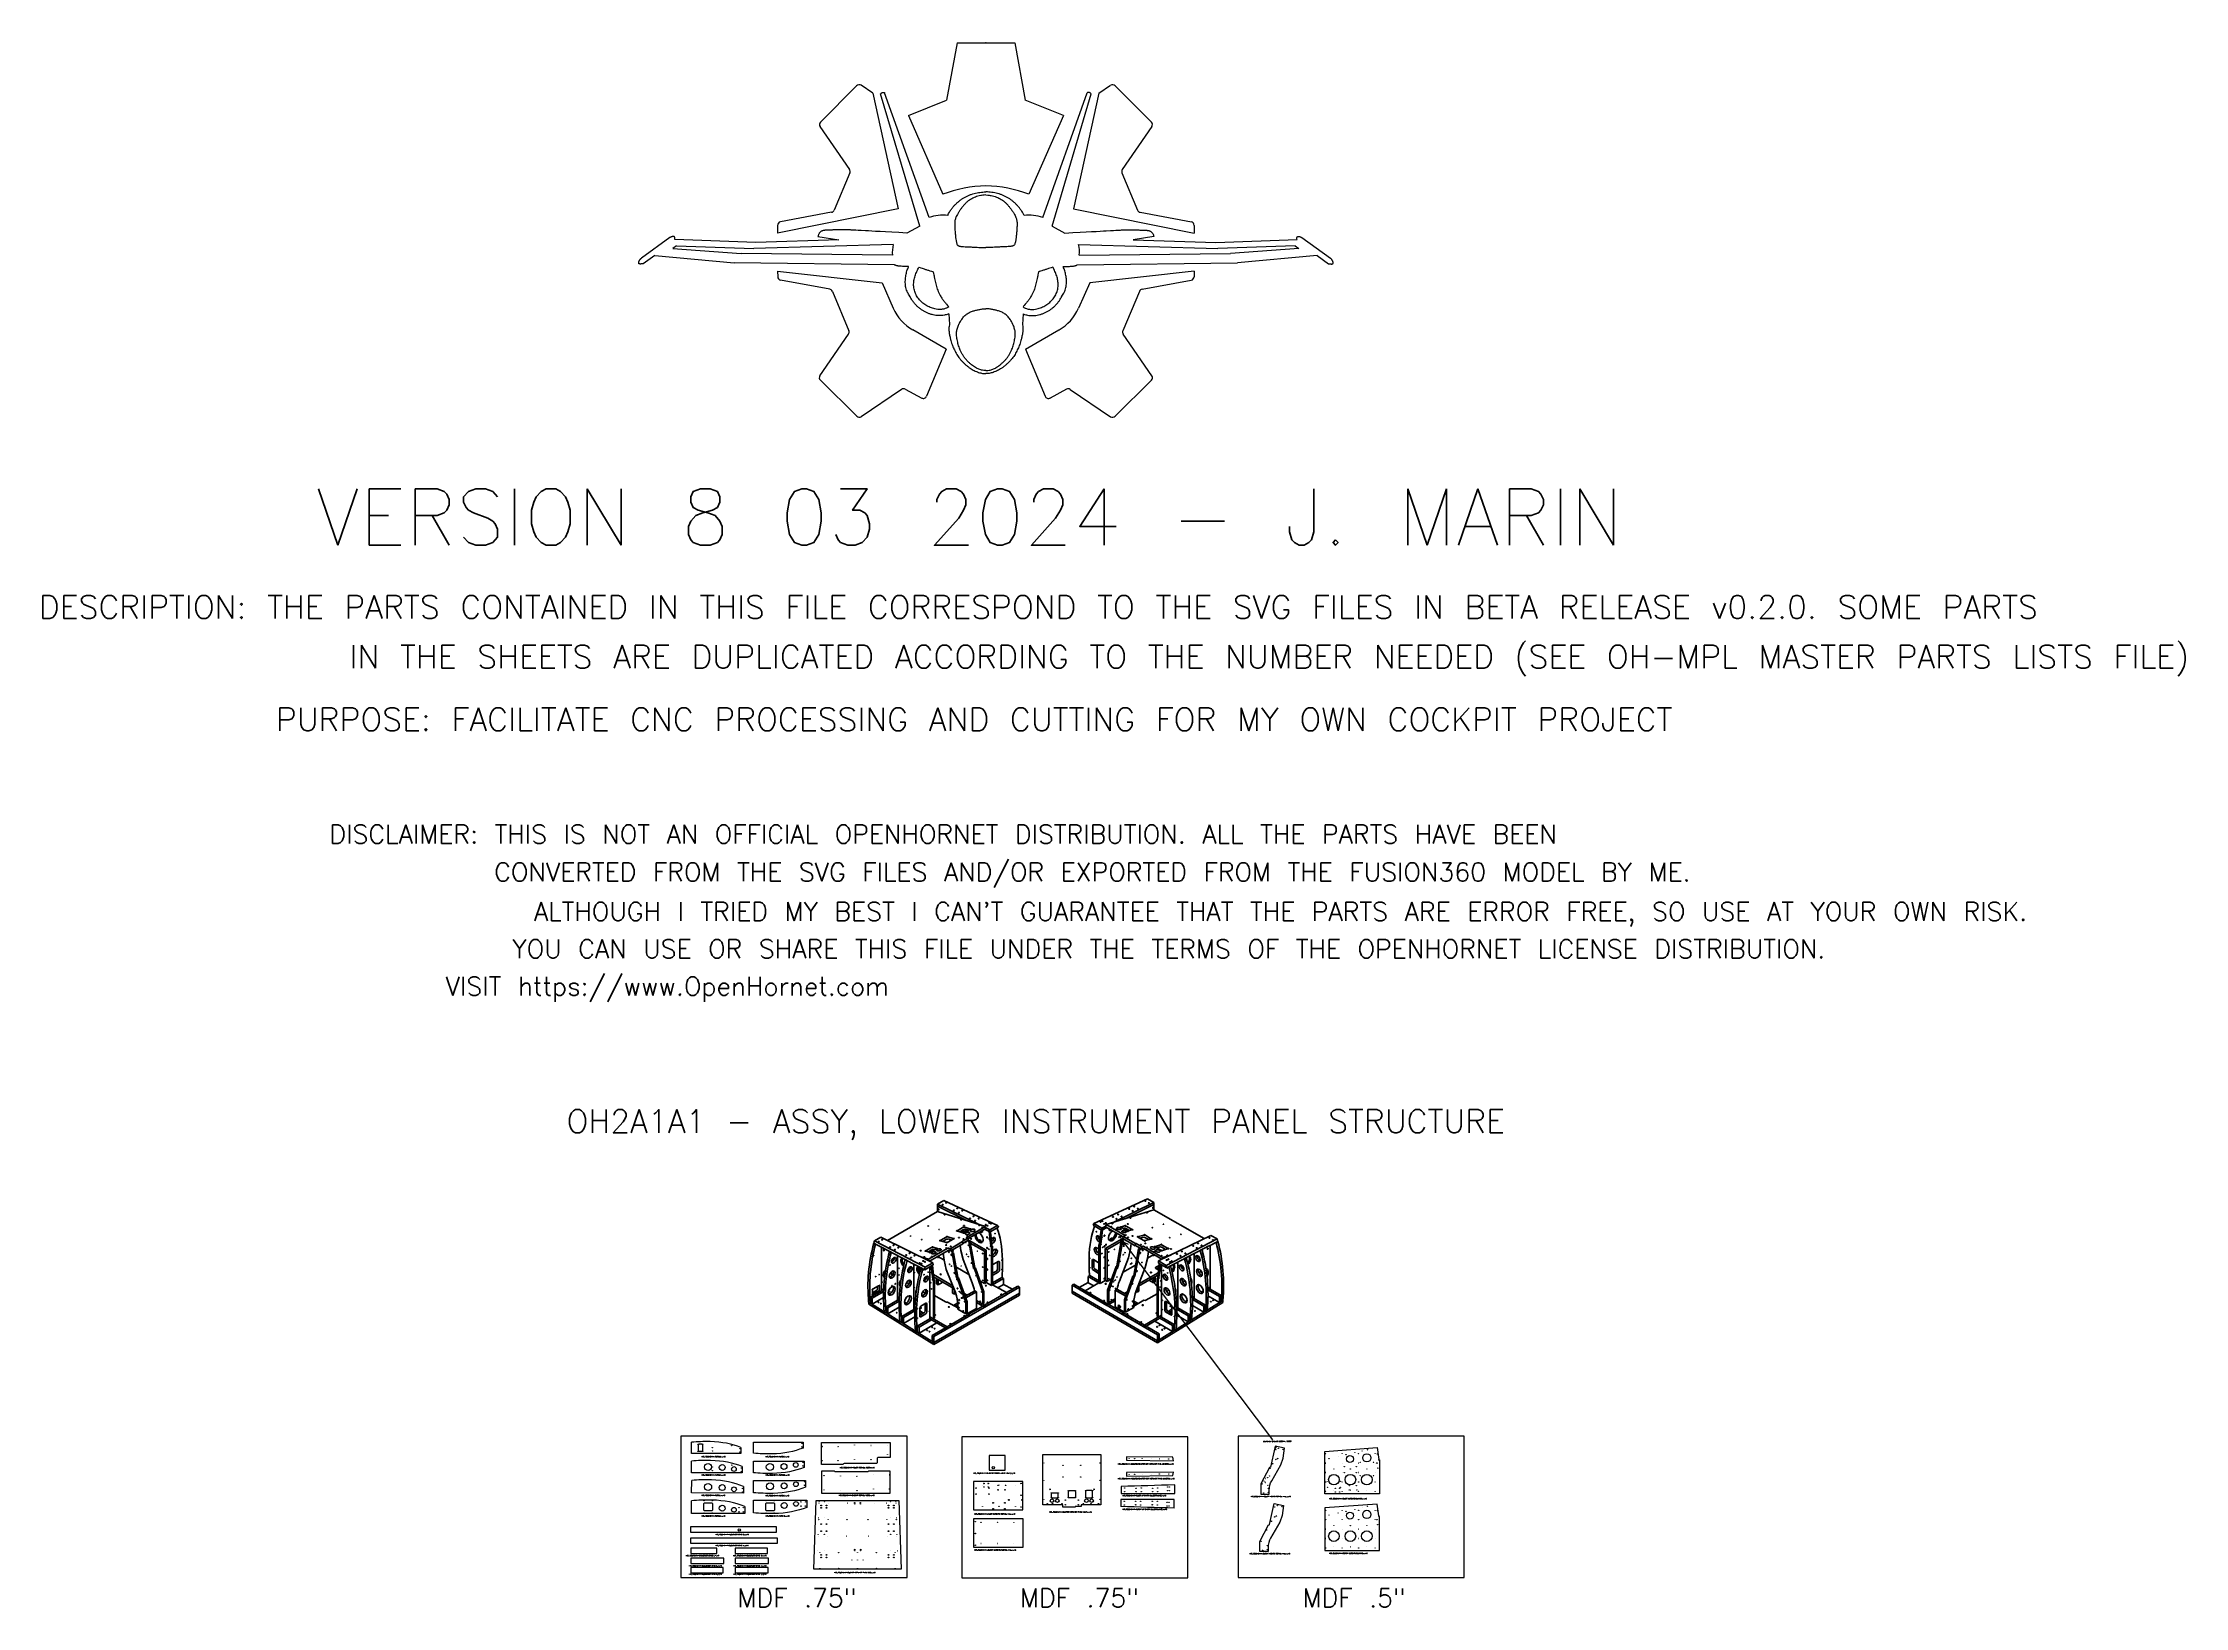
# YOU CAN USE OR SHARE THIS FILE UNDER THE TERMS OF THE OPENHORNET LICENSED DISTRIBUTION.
# Model space of a CAD drawing. Header units: inches. Extents: x 315 to 1225, y 10 to 674.
import ezdxf
from ezdxf.enums import TextEntityAlignment as Align

# ---------------------------------------------------------------- set-up
doc = ezdxf.new("R2010")
doc.units = ezdxf.units.IN
doc.header["$LTSCALE"] = 0.03937
doc.header["$MEASUREMENT"] = 0
doc.layers.add('Cockpit Plans', color=6, linetype='Continuous')
doc.layers.add('Visible', color=7, linetype='Continuous', lineweight=50)
doc.styles.get("Standard").update_dxf_attribs({"font": 'txt.shx'})

msp = doc.modelspace()

# ---------------------------------------------------------------- linework, layer by layer
at = {"color": 7, "linetype": 'Continuous'}
for p, q in [((703.24, 674.21), (698.75, 649.92)), ((703.24, 674.21), (727.75, 674.21)), ((727.75, 674.21), (732.24, 649.92)), ((660.61, 656.01), (645.21, 640.58)), ((667.46, 652.86), (662.5, 656.19)), ((763.52, 652.86), (768.48, 656.19)), ((770.38, 656.01), (785.77, 640.58)), ((667.46, 652.86), (678.3, 603.67)), ((687.41, 596.36), (670.78, 652.5)), ((691.37, 600.02), (672.49, 652.92)), ((682.57, 643.32), (698.75, 649.92)), ((748.41, 643.32), (732.24, 649.92)), ((739.61, 600.02), (758.49, 652.92)), ((743.58, 596.36), (760.2, 652.5)), ((763.52, 652.86), (752.68, 603.67)), ((645.04, 638.67), (657.57, 620.39)), ((682.57, 643.32), (697.22, 609.9)), ((748.41, 643.32), (733.77, 609.9)), ((785.95, 638.67), (773.41, 620.39)), ((657.72, 618.96), (651.09, 603.15)), ((773.27, 618.96), (779.89, 603.15)), ((678.3, 603.67), (627.02, 593.33)), ((649.99, 602.26), (628.24, 598.18)), ((752.68, 603.67), (803.96, 593.33)), ((781, 602.26), (802.74, 598.18)), ((581.34, 591.55), (569.21, 582.75)), ((627.02, 596.71), (627.02, 593.33)), ((644.19, 592.05), (652.98, 590.55)), ((687.41, 596.36), (681.96, 593.42)), ((743.58, 596.36), (749.03, 593.42)), ((786.79, 592.05), (778, 590.55)), ((803.96, 596.71), (803.96, 593.33)), ((849.65, 591.55), (861.77, 582.75)), ((574.84, 583.9), (569.96, 580.43)), ((574.84, 583.9), (608.66, 580.83)), ((584.17, 588.06), (582.6, 586.88)), ((582.6, 586.88), (611.57, 584.73)), ((617.85, 589.44), (583.36, 590.72)), ((584.17, 588.06), (616.92, 586.83)), ((675.83, 584.03), (611.57, 584.73)), ((676.18, 588.56), (616.92, 586.83)), ((652.98, 590.55), (617.85, 589.44)), ((754.8, 588.56), (814.06, 586.83)), ((755.15, 584.03), (819.42, 584.73)), ((778, 590.55), (813.14, 589.44)), ((813.14, 589.44), (847.62, 590.72)), ((846.82, 588.06), (814.06, 586.83)), ((848.39, 586.88), (819.42, 584.73)), ((856.14, 583.9), (822.32, 580.83)), ((846.82, 588.06), (848.39, 586.88)), ((856.14, 583.9), (861.02, 580.43)), ((676.68, 579.93), (608.66, 580.83)), ((627.02, 577.3), (671.4, 572.26)), ((627.02, 577.3), (627.07, 574.9)), ((649.17, 569.57), (628.3, 573.46)), ((754.3, 579.93), (822.32, 580.83)), ((803.96, 577.3), (759.59, 572.26)), ((781.81, 569.57), (802.69, 573.46)), ((803.96, 577.3), (803.91, 574.9)), ((650.28, 568.68), (657.3, 552)), ((671.4, 572.26), (676.18, 561.49)), ((759.59, 572.26), (754.8, 561.49)), ((780.7, 568.68), (773.68, 552)), ((699.73, 559.13), (699.97, 554.58)), ((731.26, 559.13), (731.01, 554.58)), ((645.01, 532.87), (657.16, 550.56)), ((698.61, 544.1), (684.44, 552.3)), ((732.38, 544.1), (746.54, 552.3)), ((785.98, 532.87), (773.83, 550.56)), ((698.61, 544.1), (690.32, 524.14)), ((732.38, 544.1), (740.66, 524.14)), ((645.19, 530.96), (660.64, 515.65)), ((785.8, 530.96), (770.34, 515.65)), ((679.7, 527.07), (662.54, 515.47)), ((681.25, 527.15), (688.22, 523.39)), ((749.73, 527.15), (742.76, 523.39)), ((751.28, 527.07), (768.45, 515.47))]:
    msp.add_line(p, q, dxfattribs=at)
at = {"color": 3}
for p, q in [((837.4, 81.1), (774.02, 164.96)), ((774.02, 162.99), (774.02, 164.96)), ((774.02, 164.96), (775.98, 164.17))]:
    msp.add_line(p, q, dxfattribs=at)
for p, q in [((774.02, 164.96), (774.02, 162.99)), ((590.51, 75.29), (590.51, 80.02)), ((611.49, 75.29), (590.51, 75.29)), ((611.49, 77.8), (611.49, 75.29)), ((616.84, 75.34), (616.84, 80.07)), ((616.84, 80.07), (637.83, 80.07)), ((637.83, 80.07), (637.83, 77.56)), ((838.32, 78.11), (838.2, 77.62)), ((590.51, 67.02), (590.51, 71.99)), ((612.02, 67.02), (590.51, 67.02)), ((590.51, 58.6), (590.56, 63.81)), ((612.02, 69.72), (612.02, 67.02)), ((616.75, 72.02), (638.27, 72.02)), ((616.75, 67.05), (616.75, 72.02)), ((616.81, 63.81), (638.85, 63.81)), ((616.81, 58.6), (616.81, 63.81)), ((638.27, 72.02), (638.27, 69.32)), ((638.85, 63.81), (638.85, 60.91)), ((612.54, 58.36), (590.51, 58.6)), ((590.51, 49.7), (590.51, 55.15)), ((612.57, 61.26), (612.54, 58.36)), ((616.85, 55.47), (639.42, 55.47)), ((616.85, 50.03), (616.85, 55.47)), ((639.42, 55.47), (639.42, 52.38)), ((795.49, 55.7), (772.79, 55.7)), ((772.79, 55.7), (772.79, 52.69)), ((772.98, 61.26), (772.98, 58.25)), ((772.98, 58.25), (795.68, 58.25)), ((795.49, 52.06), (795.49, 55.7)), ((795.68, 58.25), (795.68, 61.89)), ((613.07, 49.7), (590.51, 49.7)), ((613.07, 52.79), (613.07, 49.7))]:
    msp.add_line(p, q)
at = {"color": 2}
for p, q in [((838.2, 77.62), (838.45, 77.57)), ((838.56, 78.06), (838.32, 78.11)), ((838.6, 77.66), (838.65, 77.91))]:
    msp.add_line(p, q, dxfattribs=at)
at = {"color": 0, "linetype": 'ByBlock', "lineweight": -2}
for points in [[(682.01, 22.53), (682.01, 82.53), (586.01, 82.53), (586.01, 22.53)], [(801.22, 22.38), (801.22, 82.38), (705.22, 82.38), (705.22, 22.38)], [(918.64, 22.6), (918.64, 82.6), (822.64, 82.6), (822.64, 22.6)]]:
    msp.add_lwpolyline(points, close=True, dxfattribs=at)
for points in [[(595.17, 78.92, -0.226541), (595.02, 79.07, 0.317837), (594.9, 79.16), (593.61, 79.16, 0.317837), (593.49, 79.07, -0.226541), (593.34, 78.92, 0.317837), (593.26, 78.8), (593.26, 76.51, 0.317837), (593.34, 76.39, -0.226541), (593.49, 76.24, 0.317837), (593.61, 76.16), (594.9, 76.16, 0.317837), (595.02, 76.24, -0.226541), (595.17, 76.39, 0.317837), (595.26, 76.51), (595.26, 78.8, 0.317837)], [(654.83, 70.57), (645.62, 70.57), (645.62, 79.97), (674.82, 79.97), (674.82, 73.57), (669.82, 73.57, 0.414214), (669.32, 73.07), (669.32, 71.44, -0.414214), (668.82, 70.94), (655.31, 70.94, 0.341999)], [(753.42, 52.46), (748.12, 52.46), (748.12, 53.33, 0.414214), (747.99, 53.46), (739.72, 53.46), (739.72, 74.88), (764.32, 74.88), (764.32, 53.46), (756.04, 53.46, 0.414214), (755.92, 53.33), (755.92, 52.7), (753.54, 52.7, 0.414214), (753.42, 52.58)], [(838.45, 77.57), (838.2, 77.62), (836.32, 69.44, -0.349216), (836.19, 69.35), (835.95, 69.35), (832.31, 62.29), (832.31, 57.97), (835.81, 57.97), (835.81, 59.67, -0.131652), (836.88, 63.67), (840.78, 70.42), (841.77, 73.31), (842.36, 77.48), (838.38, 78.4), (838.32, 78.11), (838.56, 78.06, -0.414214), (838.65, 77.91), (838.6, 77.66, -0.414214)], [(882.38, 72.75, 1), (882.41, 72.47), (882.66, 72.51), (882.66, 58.14), (859.41, 58.14), (859.41, 76.12), (881.67, 77.79)], [(651.14, 67.76), (645.62, 67.76), (645.62, 58.36), (674.82, 58.36), (674.82, 67.76), (665.62, 67.76, -0.341999), (665.14, 67.39), (651.62, 67.39, -0.341999)], [(745.98, 56.54, -0.226541), (746.14, 56.69, 0.317837), (746.22, 56.81), (746.22, 58.1, 0.317837), (746.14, 58.22, -0.226541), (745.98, 58.37, 0.317837), (745.87, 58.46), (743.57, 58.46, 0.317837), (743.45, 58.37, -0.226541), (743.3, 58.22, 0.317837), (743.22, 58.1), (743.22, 56.81, 0.317837), (743.3, 56.69, -0.226541), (743.45, 56.54, 0.317837), (743.57, 56.46), (745.87, 56.46, 0.317837)], [(750.6, 56.69, -0.317837), (750.52, 56.81), (750.52, 59.1, -0.317837), (750.6, 59.22, 0.226541), (750.75, 59.37, -0.317837), (750.87, 59.46), (753.17, 59.46, -0.317837), (753.28, 59.37, 0.226541), (753.44, 59.22, -0.317837), (753.52, 59.1), (753.52, 56.81, -0.317837), (753.44, 56.69, 0.226541), (753.28, 56.54, -0.317837), (753.17, 56.46), (750.87, 56.46, -0.317837), (750.75, 56.54, 0.226541)], [(760.58, 56.54, -0.226541), (760.74, 56.69, 0.317837), (760.82, 56.81), (760.82, 59.1, 0.317837), (760.74, 59.22, -0.226541), (760.58, 59.37, 0.317837), (760.47, 59.46), (758.17, 59.46, 0.317837), (758.05, 59.37, -0.226541), (757.9, 59.22, 0.317837), (757.82, 59.1), (757.82, 56.81, 0.317837), (757.9, 56.69, -0.226541), (758.05, 56.54, 0.317837), (758.17, 56.46), (760.47, 56.46, 0.317837)], [(595.53, 53.63), (595.53, 51.52, 0.414214), (596.03, 51.02), (599.01, 51.02, 0.414214), (599.51, 51.52), (599.51, 53.63, 0.414214), (599.01, 54.13), (596.03, 54.13, 0.414214)], [(625.35, 54.15), (622.38, 54.15, 0.414214), (621.88, 53.65), (621.88, 51.54, 0.414214), (622.38, 51.04), (625.35, 51.04, 0.414214), (625.85, 51.54), (625.85, 53.65, 0.414214)], [(831.86, 37.92), (835.5, 44.98), (835.74, 44.98, 0.349216), (835.87, 45.08), (837.93, 54.04), (841.91, 53.12), (841.32, 48.95), (840.33, 46.06), (836.43, 39.31, 0.131652), (835.36, 35.31), (835.36, 33.61), (831.86, 33.61)], [(882.41, 48.46, -1), (882.38, 48.73), (881.67, 53.78), (859.41, 52.11), (859.41, 34.12), (882.66, 34.12), (882.66, 48.49)], [(660.97, 33.19, -1.179392), (660.97, 33.11, -1.179392)]]:
    msp.add_lwpolyline(points, format="xyb", close=True)
for points in [[(723.68, 74.45), (716.88, 74.45), (716.88, 68.2), (723.68, 68.2)], [(795.15, 72.14), (794.82, 73.64), (775.17, 73.84), (775.15, 72.34)], [(794.82, 65.84), (795.15, 67.34), (775.15, 67.12), (775.17, 65.62)], [(678.48, 55.28), (679.47, 26.08), (642.47, 26.08), (643.47, 55.28)], [(731.19, 51.28), (731.19, 63.28), (710.19, 63.28), (710.19, 51.28)], [(731.27, 35.53), (731.27, 47.53), (710.27, 47.53), (710.27, 35.53)], [(590.11, 41.83), (626.6, 41.83), (626.6, 44.08), (590.11, 44.08)], [(590.11, 37.1), (627.06, 37.1), (627.06, 39.35), (590.11, 39.35)], [(590.16, 35.06), (590.16, 32.81), (601.29, 32.81), (601.29, 35.06)], [(590.16, 30.73), (590.16, 28.48), (604.14, 28.48), (604.14, 30.73)], [(609.06, 35.06), (609.06, 32.81), (622.8, 32.81), (622.8, 35.06)], [(609.06, 28.48), (623.19, 28.48), (623.19, 30.73), (609.06, 30.73)], [(603.9, 24.54), (603.9, 26.79), (590.16, 26.79), (590.16, 24.54)], [(623.04, 24.54), (623.04, 26.79), (609.06, 26.79), (609.06, 24.54)]]:
    msp.add_lwpolyline(points, close=True)
for centre, radius in [((593.26, 79.16), 0.097), ((593.26, 76.16), 0.097), ((595.26, 79.16), 0.097), ((595.26, 76.16), 0.097), ((599.33, 77.73), 0.08), ((599.33, 76.24), 0.08), ((607.54, 78.56), 0.08), ((611.12, 77.31), 0.0967), ((611.12, 75.81), 0.0967), ((637.45, 79.55), 0.0967), ((637.45, 78.05), 0.0967), ((646, 78.17), 0.0391), ((652.7, 78.17), 0.0391), ((659.7, 78.86), 0.0391), ((659.7, 72.75), 0.0391), ((666.7, 78.63), 0.0391), ((673.7, 78.51), 0.0391), ((673.7, 74.76), 0.0391), ((776.33, 73.07), 0.0391), ((778.68, 73.05), 0.0391), ((781.89, 73.02), 0.0391), ((785.71, 72.98), 0.0391), ((789.14, 72.95), 0.0391), ((793.14, 72.91), 0.0391), ((838.58, 72.69), 0.0967), ((838.62, 76.91), 0.0967), ((839.34, 73.1), 0.0967), ((839.7, 77.45), 0.0967), ((841.65, 77), 0.0967), ((859.78, 75.14), 0.0391), ((861.21, 73.05), 0.0391), ((865.11, 73.95), 0.0391), ((866.78, 75.14), 0.0391), ((868.45, 74.73), 0.0391), ((870.1, 72.89), 1.5), ((872.17, 75.58), 0.0391), ((873.78, 75.14), 0.0391), ((875.3, 76.31), 0.0391), ((877.28, 73.39), 1.75), ((877.59, 76.83), 0.0391), ((880.78, 75.14), 0.0391), ((881.78, 75.01), 0.0967), ((597.51, 69.52), 1.5), ((599.33, 69.46), 0.08), ((599.33, 67.97), 0.08), ((603.51, 69.32), 1.25), ((607.54, 70.29), 0.08), ((608.51, 68.65), 1), ((611.64, 69.05), 0.0967), ((611.64, 67.55), 0.0967), ((623.75, 69.52), 1.5), ((629.75, 69.72), 1.25), ((634.75, 70.39), 1), ((637.89, 71.49), 0.0967), ((637.89, 69.99), 0.0967), ((646, 72.17), 0.0391), ((646.75, 65.82), 0.0391), ((652.7, 72.17), 0.0391), ((653.75, 65.7), 0.0391), ((660.75, 65.58), 0.0391), ((666.7, 72.63), 0.0391), ((667.75, 66.16), 0.0391), ((674.45, 66.16), 0.0391), ((718.63, 69.16), 0.5), ((740.09, 71.2), 0.0391), ((740.09, 63.86), 0.0391), ((748.24, 70.17), 0.0848), ((748.24, 65.27), 0.0848), ((755.8, 70.17), 0.0848), ((755.8, 65.27), 0.0848), ((763.94, 71.2), 0.0391), ((763.94, 63.86), 0.0391), ((776.33, 66.39), 0.0391), ((778.68, 66.41), 0.0391), ((781.89, 66.45), 0.0391), ((785.71, 66.49), 0.0391), ((789.14, 66.53), 0.0391), ((793.14, 66.57), 0.0391), ((834.36, 64.63), 0.0643), ((834.79, 64.9), 0.048), ((835.16, 64.95), 0.048), ((835.92, 65.67), 0.0748), ((836.17, 68.96), 0.0967), ((837.22, 70.87), 0.0967), ((859.78, 71.14), 0.0391), ((859.78, 67.14), 0.0391), ((863.28, 64.14), 2.25), ((863.28, 68.64), 0.0391), ((866.78, 71.14), 0.0391), ((866.78, 67.14), 0.0391), ((867.76, 69.66), 0.08), ((867.76, 67.13), 0.08), ((870.28, 64.14), 2.25), ((870.28, 68.64), 0.0391), ((872.81, 69.66), 0.08), ((872.81, 67.13), 0.08), ((873.78, 71.14), 0.0391), ((873.78, 67.14), 0.0391), ((874.45, 71.44), 0.08), ((874.45, 65.88), 0.08), ((877.28, 64.14), 2.25), ((877.28, 68.64), 0.0391), ((880.11, 71.44), 0.08), ((880.11, 65.88), 0.08), ((880.78, 71.14), 0.0391), ((880.78, 67.14), 0.0391), ((881.53, 71.14), 0.095), ((881.91, 69.01), 0.095), ((595.76, 55.2), 0.0967), ((597.53, 61.02), 1.5), ((599.26, 55.2), 0.0967), ((603.53, 60.76), 1.25), ((608.52, 60.03), 1), ((612.17, 58.89), 0.0967), ((612.19, 60.39), 0.0967), ((622.1, 55.22), 0.0967), ((623.81, 61.31), 1.5), ((625.6, 55.22), 0.0967), ((629.81, 61.51), 1.25), ((634.81, 62.18), 1), ((634.85, 53.85), 1), ((636.97, 54.72), 0.095), ((638.47, 63.28), 0.0967), ((638.47, 61.78), 0.0967), ((638.85, 54.72), 0.095), ((644.64, 54.9), 0.0391), ((646.75, 59.82), 0.0391), ((646.99, 54.9), 0.0391), ((653.75, 59.7), 0.0391), ((660.75, 59.47), 0.0391), ((667.75, 60.16), 0.0391), ((674.45, 60.16), 0.0391), ((674.95, 54.9), 0.0391), ((677.31, 54.9), 0.0391), ((711.33, 60.56), 0.125), ((711.34, 57.99), 0.125), ((714.07, 61.78), 0.0391), ((714.64, 62.49), 0.125), ((714.64, 61), 0.125), ((716.49, 62.49), 0.125), ((716.49, 61), 0.125), ((716.79, 60.56), 0.125), ((716.79, 57.99), 0.125), ((720.62, 61.73), 0.125), ((720.67, 59.82), 0.125), ((721.07, 61.78), 0.0391), ((723.62, 59.82), 0.125), ((723.86, 61.73), 0.125), ((725.23, 55.54), 0.188), ((728.07, 61.78), 0.0391), ((730.44, 62.53), 0.117), ((730.44, 57.53), 0.117), ((730.9, 55.54), 0.188), ((740.09, 55.81), 0.0391), ((742.72, 60.04), 0.172), ((743.59, 55.21), 0.75), ((743.22, 58.46), 0.097), ((743.22, 56.46), 0.097), ((745.84, 55.21), 0.75), ((746.22, 58.46), 0.097), ((746.22, 56.46), 0.097), ((749.24, 55.45), 0.0967), ((750.52, 59.46), 0.097), ((750.52, 56.46), 0.097), ((753.52, 59.46), 0.097), ((753.52, 56.46), 0.097), ((754.79, 55.45), 0.0967), ((758.19, 55.21), 0.75), ((757.82, 59.46), 0.097), ((757.82, 56.46), 0.097), ((760.44, 55.21), 0.75), ((760.82, 59.46), 0.097), ((760.82, 56.46), 0.097), ((761.42, 60.04), 0.172), ((763.94, 55.81), 0.0391), ((774.24, 54.9), 0.0967), ((774.43, 60.55), 0.0967), ((774.43, 59.05), 0.0967), ((779.11, 54.96), 0.0967), ((779.3, 60.49), 0.0967), ((779.3, 58.99), 0.0967), ((781.26, 54.9), 0.0967), ((781.45, 60.55), 0.0967), ((781.45, 59.05), 0.0967), ((786.13, 54.96), 0.0967), ((786.32, 60.49), 0.0967), ((786.32, 58.99), 0.0967), ((788.28, 54.9), 0.0967), ((788.47, 60.55), 0.0967), ((788.47, 59.05), 0.0967), ((792.67, 60.98), 0.0967), ((792.67, 59.48), 0.0967), ((793.42, 60.98), 0.0967), ((793.42, 59.48), 0.0967), ((832.76, 62.34), 0.0968), ((833.44, 58.47), 0.0967), ((833.61, 63.49), 0.0643), ((833.93, 63.09), 0.048), ((834.26, 62.92), 0.048), ((835.24, 61.73), 0.0748), ((835.44, 60.47), 0.0625), ((835.44, 58.72), 0.0625), ((859.78, 63.14), 0.0391), ((859.78, 59.14), 0.0391), ((860.55, 60.85), 0.0601), ((860.56, 63.42), 0.06), ((863.28, 59.64), 0.0391), ((863.86, 60.42), 0.0629), ((863.86, 58.92), 0.0629), ((865.71, 60.42), 0.0629), ((865.71, 58.92), 0.0629), ((866.01, 63.42), 0.0599), ((866.01, 60.85), 0.0602), ((866.78, 63.14), 0.0391), ((866.78, 59.14), 0.0391), ((869.83, 59.68), 0.063), ((869.88, 61.59), 0.0632), ((870.28, 59.64), 0.0391), ((872.84, 61.59), 0.0631), ((873.08, 59.68), 0.0632), ((873.78, 63.14), 0.0391), ((873.78, 59.14), 0.0391), ((877.28, 59.64), 0.0391), ((880.78, 63.14), 0.0391), ((880.78, 59.14), 0.0391), ((595.76, 49.95), 0.0967), ((599.26, 49.95), 0.0967), ((603.51, 52), 1.25), ((608.51, 51.33), 1), ((610.63, 52.27), 0.095), ((610.63, 50.45), 0.095), ((612.5, 52.27), 0.095), ((612.5, 50.45), 0.095), ((622.1, 49.97), 0.0968), ((625.6, 49.97), 0.0968), ((629.85, 53.17), 1.25), ((636.97, 52.9), 0.095), ((638.85, 52.9), 0.095), ((644.46, 47.9), 0.0391), ((644.51, 47.15), 0.0391), ((644.63, 54.15), 0.0391), ((645.55, 53.15), 0.141), ((645.55, 52.15), 0.141), ((646.93, 47.9), 0.0391), ((647.8, 53.15), 0.141), ((647.8, 52.15), 0.141), ((648.51, 47.15), 0.0391), ((648.63, 54.15), 0.0391), ((656.51, 47.15), 0.0391), ((656.63, 54.15), 0.0391), ((659.81, 54.35), 0.117), ((659.81, 53.89), 0.117), ((662.18, 54.35), 0.117), ((662.18, 53.89), 0.117), ((665.44, 47.15), 0.0391), ((668.07, 54.15), 0.0391), ((673.32, 54.15), 0.0391), ((673.44, 47.15), 0.0391), ((674.15, 53.15), 0.141), ((674.15, 52.15), 0.141), ((675.01, 47.9), 0.0391), ((676.4, 53.15), 0.141), ((676.4, 52.15), 0.141), ((677.32, 54.15), 0.0391), ((677.44, 47.15), 0.0391), ((677.49, 47.9), 0.0391), ((711.02, 46.28), 0.117), ((713.39, 46.03), 0.0391), ((714.07, 52.78), 0.0391), ((718.54, 54.28), 0.187), ((718.54, 51.75), 0.188), ((720.39, 46.03), 0.0391), ((721.07, 52.78), 0.0391), ((723.59, 54.28), 0.188), ((723.59, 51.75), 0.188), ((727.39, 46.03), 0.0391), ((728.07, 52.78), 0.0391), ((730.44, 52.53), 0.117), ((741.53, 53.96), 0.117), ((743.78, 53.96), 0.117), ((747.81, 53.96), 0.117), ((749.24, 53.45), 0.0968), ((754.79, 53.45), 0.0968), ((756.92, 53.96), 0.117), ((760.12, 53.96), 0.117), ((763.32, 53.96), 0.117), ((774.24, 53.4), 0.0967), ((779.11, 53.46), 0.0967), ((781.26, 53.4), 0.0967), ((786.13, 53.46), 0.0967), ((788.28, 53.4), 0.0967), ((792.47, 54.47), 0.0967), ((792.47, 52.97), 0.0967), ((793.22, 54.47), 0.0967), ((793.22, 52.97), 0.0967), ((836.77, 46.5), 0.0967), ((838.13, 48.33), 0.0967), ((838.17, 52.55), 0.0968), ((838.89, 48.73), 0.0967), ((839.25, 53.09), 0.0968), ((841.2, 52.64), 0.0968), ((859.78, 51.12), 0.0391), ((859.78, 47.12), 0.0391), ((861.21, 49.04), 0.0391), ((865.11, 49.94), 0.0391), ((866.78, 51.12), 0.0391), ((866.78, 47.12), 0.0391), ((868.45, 50.71), 0.0391), ((870.1, 48.87), 1.5), ((872.17, 51.57), 0.0391), ((873.78, 51.12), 0.0391), ((873.78, 47.12), 0.0391), ((875.3, 52.29), 0.0391), ((877.28, 49.37), 1.75), ((877.59, 52.82), 0.0391), ((880.78, 51.12), 0.0391), ((880.78, 47.12), 0.0391), ((881.53, 47.12), 0.095), ((881.78, 50.99), 0.0967), ((610.75, 42.78), 0.5), ((644.28, 40.9), 0.0391), ((644.39, 40.15), 0.0391), ((645.55, 45.28), 0.141), ((645.55, 42.28), 0.141), ((646.88, 40.9), 0.0391), ((647.8, 45.28), 0.141), ((647.8, 42.28), 0.141), ((648.39, 40.15), 0.0391), ((656.39, 40.15), 0.0391), ((665.56, 40.15), 0.0391), ((673.56, 40.15), 0.0391), ((674.15, 45.28), 0.141), ((674.15, 42.28), 0.141), ((675.07, 40.9), 0.0391), ((676.4, 45.28), 0.141), ((676.4, 42.28), 0.141), ((677.56, 40.15), 0.0391), ((677.67, 40.9), 0.0391), ((711.02, 41.28), 0.117), ((711.02, 36.28), 0.117), ((713.39, 37.03), 0.0391), ((720.39, 37.03), 0.0391), ((727.39, 37.03), 0.0391), ((832.31, 37.98), 0.0967), ((834.77, 42.75), 0.0967), ((859.78, 43.12), 0.0391), ((859.78, 39.12), 0.0391), ((863.28, 40.12), 2.25), ((863.28, 44.62), 0.0391), ((866.78, 43.12), 0.0391), ((866.78, 39.12), 0.0391), ((870.28, 40.12), 2.25), ((870.28, 44.62), 0.0391), ((873.78, 43.12), 0.0391), ((873.78, 39.12), 0.0391), ((877.28, 40.12), 2.25), ((877.28, 44.62), 0.0391), ((880.78, 43.12), 0.0391), ((880.78, 39.12), 0.0391), ((881.91, 45), 0.095), ((644.1, 33.9), 0.0391), ((644.97, 33.15), 0.0391), ((645.55, 32.15), 0.141), ((645.55, 31.15), 0.141), ((646.82, 33.9), 0.0391), ((647.8, 32.15), 0.141), ((647.8, 31.15), 0.141), ((652.97, 33.15), 0.0391), ((658.57, 29.99), 0.0391), ((659.81, 34), 0.117), ((659.82, 34.45), 0.117), ((660.97, 29.99), 0.0391), ((662.33, 34.45), 0.117), ((662.33, 34), 0.117), ((663.37, 29.99), 0.0391), ((668.98, 33.15), 0.0391), ((674.15, 32.15), 0.141), ((674.15, 31.15), 0.141), ((675.13, 33.9), 0.0391), ((676.4, 32.15), 0.141), ((676.4, 31.15), 0.141), ((676.98, 33.15), 0.0391), ((677.85, 33.9), 0.0391), ((832.98, 34.11), 0.0967), ((834.98, 36.11), 0.0625), ((834.98, 34.36), 0.0625), ((859.78, 35.12), 0.0391), ((863.28, 35.62), 0.0391), ((866.78, 35.12), 0.0391), ((870.28, 35.62), 0.0391), ((873.78, 35.12), 0.0391), ((877.28, 35.62), 0.0391), ((880.78, 35.12), 0.0391), ((644.97, 26.45), 0.0391), ((652.97, 26.45), 0.0391), ((660.97, 26.45), 0.0391), ((668.97, 26.45), 0.0391), ((676.97, 26.45), 0.0391)]:
    msp.add_circle(centre, radius)
at = {"color": 7, "linetype": 'Continuous'}
for centre, radius, start, end in [((661.67, 654.95), 1.5, 56.09372, 135.06829), ((769.32, 654.95), 1.5, 44.93171, 123.90628), ((646.28, 639.52), 1.5, 135.06829, 214.44071), ((784.71, 639.52), 1.5, 325.55929, 44.93171), ((656.34, 619.54), 1.5, 337.262, 34.44071), ((774.65, 619.54), 1.5, 145.55929, 202.738), ((716.43, 559.72), 53.73, 90.99531, 110.94703), ((714.56, 559.72), 53.73, 69.05297, 89.00469), ((649.71, 603.73), 1.5, 280.6157, 337.262), ((697.53, 581.67), 19.36, 84.82236, 108.54536), ((733.46, 581.67), 19.36, 71.45464, 95.17764), ((781.27, 603.73), 1.5, 202.738, 259.3843), ((628.52, 596.71), 1.5, 100.6157, 180), ((802.46, 596.71), 1.5, 0, 79.3843), ((687.22, 585.44), 11.47, 164.17289, 187.02262), ((743.77, 585.44), 11.47, 352.97738, 15.82711), ((628.57, 574.93), 1.5, 181.23198, 259.45039), ((802.41, 574.93), 1.5, 280.54961, 358.76802), ((648.9, 568.1), 1.5, 22.82908, 79.45039), ((782.09, 568.1), 1.5, 100.54961, 157.17092), ((694.46, 569.61), 20, 203.9507, 239.94763), ((736.53, 569.61), 20, 300.05237, 336.0493), ((655.92, 551.41), 1.5, 325.51264, 22.82908), ((775.06, 551.41), 1.5, 157.17092, 214.48736), ((646.24, 532.03), 1.5, 145.51264, 225.26836), ((784.74, 532.03), 1.5, 314.73164, 34.48736), ((680.54, 525.83), 1.5, 61.69924, 124.04157), ((688.94, 524.72), 1.5, 241.69924, 337.45712), ((742.05, 524.72), 1.5, 202.54288, 298.30076), ((750.44, 525.83), 1.5, 55.95843, 118.30076), ((661.7, 516.72), 1.5, 225.26836, 304.04157), ((769.29, 516.72), 1.5, 235.95843, 314.73164)]:
    msp.add_arc(centre, radius, start, end, dxfattribs=at)
at = {"color": 2}
for centre, start, end in [((838.48, 77.69), 257, 347), ((838.53, 77.93), 347, 77)]:
    msp.add_arc(centre, 0.125, start, end, dxfattribs=at)
at = {"color": 7, "linetype": 'Continuous'}
for points, knots in [([(670.78, 652.5), (670.96, 652.66), (671.13, 652.87), (671.32, 653.06), (671.54, 653.17), (671.8, 653.19), (672.04, 653.2), (672.15, 653.19), (672.26, 653.15), (672.39, 653.04), (672.45, 652.97), (672.49, 652.92), (672.49, 652.92), (672.49, 652.92), (672.49, 652.92), (672.49, 652.92), (672.49, 652.92), (672.49, 652.92), (672.49, 652.92), (672.49, 652.92), (672.49, 652.92)], [0, 0, 0, 0, 0.113827, 0.24279, 0.371158, 0.490256, 0.613154, 0.727441, 0.779281, 0.837555, 0.917894, 0.962281, 0.992051, 0.994539, 0.995625, 0.995869, 0.996087, 0.996537, 0.997081, 1, 1, 1, 1]), ([(760.2, 652.5), (760.03, 652.66), (759.85, 652.87), (759.66, 653.06), (759.44, 653.17), (759.19, 653.19), (758.95, 653.2), (758.84, 653.19), (758.73, 653.15), (758.6, 653.04), (758.54, 652.97), (758.5, 652.92), (758.49, 652.92), (758.49, 652.92), (758.49, 652.92), (758.49, 652.92), (758.49, 652.92), (758.49, 652.92), (758.49, 652.92), (758.49, 652.92), (758.49, 652.92)], [0, 0, 0, 0, 0.1137738, 0.2427449, 0.3711205, 0.4902258, 0.6131305, 0.7274243, 0.7792675, 0.8375454, 0.9178895, 0.9622788, 0.9920505, 0.9945386, 0.9956248, 0.9958684, 0.9960871, 0.9965367, 0.997081, 1, 1, 1, 1]), ([(699.27, 600.94), (699.84, 602.07), (700.5, 603.14), (701.24, 604.16), (702.06, 605.11), (702.95, 606.01), (703.88, 606.84), (704.85, 607.6), (705.88, 608.29), (706.96, 608.89), (708.11, 609.42), (709.3, 609.87), (710.51, 610.22), (711.74, 610.5), (712.98, 610.7), (714.24, 610.85), (715.49, 610.97), (715.07, 610.93), (715.49, 610.97)], [0, 0, 0, 0, 0.06264, 0.125231, 0.187911, 0.250719, 0.3136, 0.375332, 0.43699, 0.498578, 0.560163, 0.623067, 0.686016, 0.748935, 0.811735, 0.874496, 0.937271, 1, 1, 1, 1]), ([(715.49, 609.61), (714.35, 609.55), (713.21, 609.37), (712.1, 609.1), (711.01, 608.73), (709.95, 608.28), (708.96, 607.74), (708.02, 607.11), (707.15, 606.38), (706.37, 605.58), (705.64, 604.69), (704.94, 603.78), (704.27, 602.84), (703.64, 601.88), (703.09, 600.87), (702.78, 600.18), (702.53, 599.47), (702.35, 598.74), (702.26, 598), (702.25, 597.24), (702.27, 596.49), (702.34, 594.78), (702.49, 593.08), (702.66, 591.38), (702.78, 590.54), (702.93, 589.7), (703.14, 588.86), (703.26, 588.56), (703.44, 588.31), (703.7, 588.12), (704, 587.98), (704.42, 587.86), (704.83, 587.78), (705.26, 587.73), (706.72, 587.64), (708.18, 587.57), (709.64, 587.52), (711.1, 587.43), (712.56, 587.34), (714.03, 587.32), (715.49, 587.32), (715, 587.32), (715.49, 587.32)], [0, 0, 0, 0, 0.027999, 0.055968, 0.083954, 0.111958, 0.139957, 0.167476, 0.195039, 0.222571, 0.250016, 0.27799, 0.306052, 0.334124, 0.362131, 0.390104, 0.408487, 0.426898, 0.445221, 0.463467, 0.481785, 0.500181, 0.541817, 0.583451, 0.625178, 0.645871, 0.666501, 0.687676, 0.695589, 0.703204, 0.710975, 0.719, 0.729538, 0.739914, 0.750269, 0.785955, 0.821632, 0.857306, 0.892976, 0.92864, 0.964324, 1, 1, 1, 1]), ([(731.71, 600.94), (731.15, 602.07), (730.49, 603.14), (729.74, 604.16), (728.92, 605.11), (728.03, 606.01), (727.11, 606.84), (726.13, 607.6), (725.1, 608.29), (724.02, 608.89), (722.87, 609.42), (721.69, 609.87), (720.48, 610.22), (719.24, 610.5), (718, 610.7), (716.75, 610.85), (715.49, 610.97), (715.91, 610.93), (715.49, 610.97)], [0, 0, 0, 0, 0.062638, 0.125229, 0.18791, 0.250717, 0.313598, 0.375331, 0.436988, 0.498577, 0.560162, 0.623066, 0.686016, 0.748935, 0.811735, 0.874496, 0.937271, 1, 1, 1, 1]), ([(715.49, 609.61), (716.64, 609.55), (717.77, 609.37), (718.89, 609.1), (719.98, 608.73), (721.03, 608.28), (722.03, 607.74), (722.96, 607.11), (723.83, 606.38), (724.62, 605.58), (725.35, 604.69), (726.04, 603.78), (726.71, 602.84), (727.34, 601.88), (727.89, 600.87), (728.2, 600.18), (728.45, 599.47), (728.63, 598.74), (728.72, 598), (728.74, 597.24), (728.72, 596.49), (728.65, 594.78), (728.5, 593.08), (728.32, 591.38), (728.21, 590.54), (728.05, 589.7), (727.84, 588.86), (727.72, 588.56), (727.54, 588.31), (727.28, 588.12), (726.98, 587.98), (726.57, 587.86), (726.15, 587.78), (725.73, 587.73), (724.27, 587.64), (722.8, 587.57), (721.34, 587.52), (719.88, 587.43), (718.42, 587.34), (716.96, 587.32), (715.49, 587.32), (715.98, 587.32), (715.49, 587.32)], [0, 0, 0, 0, 0.027999, 0.055969, 0.083954, 0.111958, 0.139958, 0.167477, 0.19504, 0.222571, 0.250016, 0.27799, 0.306053, 0.334124, 0.362131, 0.390104, 0.408487, 0.426898, 0.445221, 0.463468, 0.481785, 0.500181, 0.541817, 0.583451, 0.625178, 0.645871, 0.666501, 0.687677, 0.695589, 0.703204, 0.710975, 0.719, 0.729538, 0.739914, 0.750269, 0.785956, 0.821632, 0.857306, 0.892976, 0.92864, 0.964324, 1, 1, 1, 1]), ([(583.36, 590.72), (583.37, 590.98), (583.4, 591.25), (583.39, 591.52), (583.33, 591.71), (583.21, 591.88), (583.04, 591.97), (582.84, 591.98), (582.45, 591.96), (582.06, 591.87), (581.69, 591.73), (581.34, 591.55), (581.45, 591.61), (581.34, 591.55)], [0, 0, 0, 0, 0.082157, 0.166575, 0.24996, 0.313083, 0.377571, 0.43861, 0.501635, 0.62555, 0.750509, 0.876333, 1, 1, 1, 1]), ([(681.96, 593.42), (672.19, 593.98), (662.42, 594.51), (660.47, 594.62), (658.51, 594.73), (656.56, 594.83), (654.6, 594.89), (652.65, 594.86), (651.02, 594.78), (649.39, 594.71), (647.76, 594.65), (647.35, 594.62), (646.94, 594.59), (646.54, 594.54), (646.14, 594.45), (645.75, 594.33), (645.39, 594.14), (645.09, 593.86), (644.84, 593.54), (644.61, 593.2), (644.43, 592.84), (644.29, 592.46), (644.19, 592.05), (644.22, 592.19), (644.19, 592.05)], [0, 0, 0, 0, 0.2499196, 0.4998036, 0.5497896, 0.5997902, 0.6498015, 0.6997784, 0.7497535, 0.7914264, 0.8330536, 0.8747168, 0.8851791, 0.8956346, 0.9060648, 0.9164856, 0.9269541, 0.9373257, 0.9477444, 0.9582736, 0.9686862, 0.9790284, 0.9894111, 1, 1, 1, 1]), ([(749.03, 593.42), (758.8, 593.98), (768.56, 594.51), (770.52, 594.62), (772.47, 594.73), (774.43, 594.83), (776.38, 594.89), (778.34, 594.86), (779.97, 594.78), (781.59, 594.71), (783.22, 594.65), (783.63, 594.62), (784.04, 594.59), (784.45, 594.54), (784.84, 594.45), (785.24, 594.33), (785.6, 594.14), (785.89, 593.86), (786.15, 593.54), (786.37, 593.2), (786.56, 592.84), (786.7, 592.46), (786.79, 592.05), (786.77, 592.19), (786.79, 592.05)], [0, 0, 0, 0, 0.249923, 0.499806, 0.549792, 0.599792, 0.649803, 0.69978, 0.749755, 0.791427, 0.833054, 0.874717, 0.88518, 0.895635, 0.906065, 0.916486, 0.926954, 0.937326, 0.947745, 0.958274, 0.968686, 0.979028, 0.989411, 1, 1, 1, 1]), ([(847.62, 590.72), (847.61, 590.98), (847.59, 591.25), (847.6, 591.52), (847.65, 591.71), (847.77, 591.88), (847.94, 591.97), (848.14, 591.98), (848.54, 591.96), (848.92, 591.87), (849.3, 591.73), (849.65, 591.55), (849.53, 591.61), (849.65, 591.55)], [0, 0, 0, 0, 0.082157, 0.166575, 0.24996, 0.313083, 0.377571, 0.438609, 0.501635, 0.62555, 0.750509, 0.876333, 1, 1, 1, 1]), ([(569.96, 580.43), (569.57, 580.37), (569.2, 580.32), (568.83, 580.3), (568.61, 580.3), (568.37, 580.32), (568.25, 580.34), (568.16, 580.38), (568.09, 580.45), (568.05, 580.54), (568.04, 580.8), (568.05, 581.04), (568.11, 581.27), (568.23, 581.53), (568.37, 581.78), (568.54, 582.07), (568.71, 582.34), (568.93, 582.57), (569.21, 582.75), (569.11, 582.7), (569.21, 582.75)], [0, 0, 0, 0, 0.086589, 0.165727, 0.245374, 0.29353, 0.345456, 0.370705, 0.393467, 0.41428, 0.436541, 0.492018, 0.544483, 0.595116, 0.656353, 0.719142, 0.789947, 0.859281, 0.927965, 1, 1, 1, 1]), ([(861.02, 580.43), (861.42, 580.37), (861.78, 580.32), (862.15, 580.3), (862.38, 580.3), (862.62, 580.32), (862.73, 580.34), (862.83, 580.38), (862.9, 580.45), (862.93, 580.54), (862.95, 580.8), (862.93, 581.04), (862.88, 581.27), (862.76, 581.53), (862.61, 581.78), (862.45, 582.07), (862.27, 582.34), (862.05, 582.57), (861.77, 582.75), (861.87, 582.7), (861.77, 582.75)], [0, 0, 0, 0, 0.08659, 0.165729, 0.245375, 0.293531, 0.345457, 0.370706, 0.393468, 0.414281, 0.436542, 0.492019, 0.544484, 0.595117, 0.656354, 0.719143, 0.789947, 0.859281, 0.927965, 1, 1, 1, 1]), ([(682.67, 579.19), (680.97, 579.25), (679.27, 579.35), (678.52, 579.42), (677.78, 579.53), (677.5, 579.61), (677.21, 579.69), (676.94, 579.79), (676.68, 579.93), (676.76, 579.88), (676.68, 579.93)], [0, 0, 0, 0, 0.280089, 0.559877, 0.683252, 0.806412, 0.854713, 0.903202, 0.951797, 1, 1, 1, 1]), ([(683.32, 566.42), (682.71, 567.31), (682.2, 568.25), (681.8, 569.25), (681.5, 570.28), (681.32, 571.34), (681.25, 572.41), (681.28, 573.48), (681.38, 574.46), (681.52, 575.44), (681.71, 576.41), (681.96, 577.36), (682.27, 578.29), (682.67, 579.19), (682.53, 578.89), (682.67, 579.19)], [0, 0, 0, 0, 0.079965, 0.160012, 0.24002, 0.319997, 0.400041, 0.480063, 0.559975, 0.633339, 0.706818, 0.78025, 0.853499, 0.926636, 1, 1, 1, 1]), ([(699.73, 562.11), (699.16, 561.76), (698.56, 561.47), (697.92, 561.26), (697.27, 561.11), (696.6, 561.02), (695.93, 560.99), (694.88, 561.04), (693.84, 561.21), (692.82, 561.48), (691.85, 561.83), (690.92, 562.26), (690.02, 562.78), (689.17, 563.36), (688.37, 564.02), (687.62, 564.74), (686.94, 565.51), (686.34, 566.35), (685.82, 567.25), (685.41, 568.19), (685.1, 569.18), (684.9, 570.19), (684.8, 571.22), (684.81, 572.24), (684.93, 573.26), (685.14, 574.27), (685.42, 575.25), (685.78, 576.23), (686.18, 577.17), (686.62, 578.1), (687.09, 578.99), (686.93, 578.7), (687.09, 578.99)], [0, 0, 0, 0, 0.023288, 0.046481, 0.069704, 0.092995, 0.116315, 0.139606, 0.176199, 0.212827, 0.249422, 0.285061, 0.320764, 0.356569, 0.392488, 0.428485, 0.464462, 0.500349, 0.536131, 0.571857, 0.607638, 0.643497, 0.679366, 0.715158, 0.750794, 0.786344, 0.82197, 0.857725, 0.893562, 0.929355, 0.964914, 1, 1, 1, 1]), ([(687.09, 578.99), (688.2, 578.58), (689.32, 578.21), (690.45, 577.85), (691.78, 577.43), (693.12, 577.05), (692.67, 577.17), (693.12, 577.05)], [0, 0, 0, 0, 0.186664, 0.373309, 0.560012, 0.780013, 1, 1, 1, 1]), ([(693.12, 577.05), (693.34, 575.9), (693.57, 574.76), (693.83, 573.63), (694.1, 572.49), (694.37, 571.36), (694.67, 570.24), (695.05, 569.13), (695.51, 568.06), (696.19, 566.76), (696.96, 565.52), (697.82, 564.33), (698.74, 563.19), (699.73, 562.11), (699.4, 562.47), (699.73, 562.11)], [0, 0, 0, 0, 0.069982, 0.139919, 0.209861, 0.279845, 0.34989, 0.419883, 0.489796, 0.559818, 0.647943, 0.735997, 0.824028, 0.912051, 1, 1, 1, 1]), ([(731.26, 562.11), (731.82, 561.76), (732.43, 561.47), (733.06, 561.26), (733.72, 561.11), (734.38, 561.02), (735.05, 560.99), (736.11, 561.04), (737.15, 561.21), (738.17, 561.48), (739.13, 561.83), (740.07, 562.26), (740.96, 562.78), (741.81, 563.36), (742.62, 564.02), (743.37, 564.74), (744.05, 565.51), (744.65, 566.35), (745.16, 567.25), (745.57, 568.19), (745.88, 569.18), (746.09, 570.19), (746.18, 571.22), (746.17, 572.24), (746.06, 573.26), (745.85, 574.27), (745.56, 575.25), (745.21, 576.23), (744.8, 577.17), (744.36, 578.1), (743.89, 578.99), (744.05, 578.7), (743.89, 578.99)], [0, 0, 0, 0, 0.023291, 0.046483, 0.069707, 0.092998, 0.116317, 0.139608, 0.176201, 0.21283, 0.249424, 0.285063, 0.320766, 0.356571, 0.39249, 0.428487, 0.464463, 0.50035, 0.536132, 0.571858, 0.607639, 0.643498, 0.679367, 0.715159, 0.750794, 0.786345, 0.82197, 0.857725, 0.893562, 0.929356, 0.964914, 1, 1, 1, 1]), ([(737.87, 577.05), (737.65, 575.9), (737.41, 574.76), (737.16, 573.63), (736.89, 572.49), (736.61, 571.36), (736.31, 570.24), (735.94, 569.13), (735.48, 568.06), (734.8, 566.76), (734.02, 565.52), (733.17, 564.33), (732.24, 563.19), (731.26, 562.11), (731.59, 562.47), (731.26, 562.11)], [0, 0, 0, 0, 0.069981, 0.139918, 0.20986, 0.279845, 0.34989, 0.419882, 0.489796, 0.559817, 0.647943, 0.735997, 0.824028, 0.912051, 1, 1, 1, 1]), ([(743.89, 578.99), (742.78, 578.58), (741.66, 578.21), (740.53, 577.85), (739.2, 577.43), (737.87, 577.05), (738.31, 577.17), (737.87, 577.05)], [0, 0, 0, 0, 0.186644, 0.373293, 0.560001, 0.780007, 1, 1, 1, 1]), ([(747.67, 566.42), (748.27, 567.31), (748.78, 568.25), (749.19, 569.25), (749.48, 570.28), (749.66, 571.34), (749.73, 572.41), (749.71, 573.48), (749.61, 574.46), (749.46, 575.44), (749.27, 576.41), (749.03, 577.36), (748.71, 578.29), (748.31, 579.19), (748.45, 578.89), (748.31, 579.19)], [0, 0, 0, 0, 0.079966, 0.160012, 0.240021, 0.319998, 0.400041, 0.480063, 0.559976, 0.633339, 0.706818, 0.78025, 0.8535, 0.926636, 1, 1, 1, 1]), ([(748.31, 579.19), (750.02, 579.25), (751.72, 579.35), (752.46, 579.42), (753.2, 579.53), (753.49, 579.61), (753.77, 579.69), (754.05, 579.79), (754.3, 579.93), (754.22, 579.88), (754.3, 579.93)], [0, 0, 0, 0, 0.280109, 0.559889, 0.683261, 0.806418, 0.854717, 0.903205, 0.951798, 1, 1, 1, 1]), ([(699.73, 559.13), (698.76, 558.8), (697.77, 558.57), (696.76, 558.43), (695.74, 558.39), (694.72, 558.43), (693.71, 558.56), (692.53, 558.82), (691.38, 559.19), (690.27, 559.65), (689.19, 560.22), (688.14, 560.88), (687.15, 561.63), (686.22, 562.46), (685.37, 563.36), (684.59, 564.32), (683.91, 565.35), (683.32, 566.42), (683.51, 566.06), (683.32, 566.42)], [0, 0, 0, 0, 0.0518992, 0.1038436, 0.1558216, 0.2077994, 0.2598049, 0.3118413, 0.3732369, 0.4347928, 0.4965407, 0.5584627, 0.6217708, 0.6851258, 0.7484508, 0.8116655, 0.8746954, 0.9374827, 1, 1, 1, 1]), ([(731.26, 559.13), (732.22, 558.8), (733.21, 558.57), (734.22, 558.43), (735.24, 558.39), (736.26, 558.43), (737.27, 558.56), (738.45, 558.82), (739.6, 559.19), (740.72, 559.65), (741.8, 560.22), (742.85, 560.88), (743.84, 561.63), (744.76, 562.46), (745.62, 563.36), (746.39, 564.32), (747.08, 565.35), (747.67, 566.42), (747.48, 566.06), (747.67, 566.42)], [0, 0, 0, 0, 0.051904, 0.103848, 0.155825, 0.207803, 0.259808, 0.311845, 0.37324, 0.434795, 0.496543, 0.558465, 0.621773, 0.685127, 0.748452, 0.811666, 0.874696, 0.937483, 1, 1, 1, 1]), ([(715.49, 535.08), (714.74, 535.09), (714, 535.19), (713.27, 535.36), (712.56, 535.61), (711.87, 535.92), (711.01, 536.39), (710.18, 536.92), (709.4, 537.51), (708.38, 538.38), (707.43, 539.33), (706.57, 540.35), (705.8, 541.45), (705.12, 542.61), (704.66, 543.58), (704.25, 544.57), (703.91, 545.58), (703.63, 546.62), (703.38, 547.66), (703.17, 548.71), (703.01, 549.77), (702.98, 550.61), (703.04, 551.45), (703.19, 552.28), (703.4, 553.11), (703.68, 553.91), (704.02, 554.68), (704.41, 555.42), (704.28, 555.17), (704.41, 555.42)], [0, 0, 0, 0, 0.02802, 0.055914, 0.083862, 0.111919, 0.140044, 0.176779, 0.213389, 0.249989, 0.299922, 0.349853, 0.399815, 0.449866, 0.49996, 0.540007, 0.579967, 0.61987, 0.659802, 0.699786, 0.739797, 0.77969, 0.811005, 0.842448, 0.874042, 0.905734, 0.937405, 0.968893, 1, 1, 1, 1]), ([(704.41, 555.42), (704.82, 556.14), (705.27, 556.84), (705.76, 557.52), (706.31, 558.15), (706.91, 558.72), (707.56, 559.22), (708.26, 559.64), (709, 559.98), (709.77, 560.26), (710.47, 560.46), (711.18, 560.64), (711.89, 560.81), (712.6, 560.97), (713.32, 561.12), (714.04, 561.24), (714.76, 561.29), (715.49, 561.26), (715.25, 561.27), (715.49, 561.26)], [0, 0, 0, 0, 0.062457, 0.125401, 0.188439, 0.251333, 0.314042, 0.375625, 0.437223, 0.498749, 0.560355, 0.615333, 0.670222, 0.725145, 0.780187, 0.835232, 0.890091, 0.944837, 1, 1, 1, 1]), ([(726.57, 555.42), (726.17, 556.14), (725.72, 556.84), (725.22, 557.52), (724.67, 558.15), (724.07, 558.72), (723.42, 559.22), (722.72, 559.64), (721.98, 559.98), (721.21, 560.26), (720.51, 560.46), (719.8, 560.64), (719.09, 560.81), (718.38, 560.97), (717.67, 561.12), (716.95, 561.24), (716.22, 561.29), (715.49, 561.26), (715.74, 561.27), (715.49, 561.26)], [0, 0, 0, 0, 0.062453, 0.125398, 0.188436, 0.25133, 0.31404, 0.375623, 0.437221, 0.498747, 0.560353, 0.615332, 0.670221, 0.725144, 0.780186, 0.835232, 0.89009, 0.944837, 1, 1, 1, 1]), ([(715.49, 535.08), (716.24, 535.09), (716.98, 535.19), (717.71, 535.36), (718.42, 535.61), (719.11, 535.92), (719.98, 536.39), (720.8, 536.92), (721.59, 537.51), (722.6, 538.38), (723.55, 539.33), (724.42, 540.35), (725.19, 541.45), (725.86, 542.61), (726.33, 543.58), (726.73, 544.57), (727.07, 545.58), (727.36, 546.62), (727.6, 547.66), (727.82, 548.71), (727.97, 549.77), (728, 550.61), (727.94, 551.45), (727.8, 552.28), (727.58, 553.11), (727.3, 553.91), (726.96, 554.68), (726.57, 555.42), (726.71, 555.17), (726.57, 555.42)], [0, 0, 0, 0, 0.02802, 0.055915, 0.083862, 0.11192, 0.140044, 0.17678, 0.21339, 0.249989, 0.299923, 0.349854, 0.399815, 0.449867, 0.49996, 0.540007, 0.579967, 0.619871, 0.659802, 0.699786, 0.739797, 0.779691, 0.811005, 0.842448, 0.874042, 0.905734, 0.937405, 0.968893, 1, 1, 1, 1]), ([(699.97, 554.58), (699.83, 553.95), (699.76, 553.31), (699.76, 552.67), (699.8, 552.03), (699.87, 551.39), (699.96, 550.75), (700.06, 550.12), (700.31, 548.97), (700.6, 547.83), (700.94, 546.7), (701.28, 545.71), (701.69, 544.74), (702.15, 543.79), (702.62, 542.85), (703.11, 541.92), (703.67, 541.03), (704.4, 540.09), (705.19, 539.19), (706.02, 538.34), (706.89, 537.52), (707.82, 536.76), (708.79, 536.06), (709.64, 535.53), (710.53, 535.05), (711.44, 534.64), (712.39, 534.29), (713.24, 534.04), (714.11, 533.86), (714.58, 533.79), (715.04, 533.77), (715.49, 533.78), (715.34, 533.77), (715.49, 533.78)], [0, 0, 0, 0, 0.02248, 0.044776, 0.067118, 0.089558, 0.112021, 0.134417, 0.156767, 0.197742, 0.238787, 0.279868, 0.31649, 0.353066, 0.389702, 0.42637, 0.462985, 0.499593, 0.541228, 0.582843, 0.624454, 0.666113, 0.707823, 0.749533, 0.784557, 0.81957, 0.854589, 0.88966, 0.920638, 0.951781, 0.968023, 0.984076, 1, 1, 1, 1]), ([(731.01, 554.58), (731.16, 553.95), (731.22, 553.31), (731.23, 552.67), (731.19, 552.03), (731.12, 551.39), (731.03, 550.75), (730.92, 550.12), (730.68, 548.97), (730.38, 547.83), (730.04, 546.7), (729.7, 545.71), (729.29, 544.74), (728.83, 543.79), (728.37, 542.85), (727.87, 541.92), (727.31, 541.03), (726.59, 540.09), (725.8, 539.19), (724.97, 538.34), (724.09, 537.52), (723.17, 536.76), (722.19, 536.06), (721.34, 535.53), (720.46, 535.05), (719.54, 534.64), (718.6, 534.29), (717.75, 534.04), (716.87, 533.86), (716.41, 533.79), (715.95, 533.77), (715.49, 533.78), (715.64, 533.77), (715.49, 533.78)], [0, 0, 0, 0, 0.022481, 0.044778, 0.06712, 0.08956, 0.112022, 0.134418, 0.156768, 0.197743, 0.238789, 0.279869, 0.316491, 0.353067, 0.389703, 0.426371, 0.462986, 0.499594, 0.541228, 0.582844, 0.624455, 0.666114, 0.707824, 0.749534, 0.784557, 0.81957, 0.854589, 0.88966, 0.920638, 0.951781, 0.968023, 0.984076, 1, 1, 1, 1])]:
    msp.add_open_spline(points, degree=3, knots=knots, dxfattribs=at)
for points, knots in [([(611.49, 77.8), (607.62, 79.31), (603.5, 80.15), (595.69, 80.36), (592.95, 80.24), (590.51, 80.02)], [-53.134969, -53.134969, -53.134969, -53.134969, -24.085694, -24.085694, -9.034569, -9.034569, -9.034569, -9.034569]), ([(637.83, 77.56), (633.96, 76.05), (629.83, 75.21), (622.02, 75), (619.28, 75.13), (616.84, 75.34)], [-53.134969, -53.134969, -53.134969, -53.134969, -24.085694, -24.085694, -9.034569, -9.034569, -9.034569, -9.034569]), ([(612.02, 69.72), (608.07, 71.28), (603.85, 72.13), (595.85, 72.35), (593.02, 72.22), (590.51, 71.99)], [-54.249351, -54.249351, -54.249351, -54.249351, -24.578782, -24.578782, -9.050681, -9.050681, -9.050681, -9.050681]), ([(612.57, 61.26), (608.56, 62.89), (604.26, 63.81), (596.07, 64.12), (593.15, 64.01), (590.56, 63.81)], [-55.371603, -55.371603, -55.371603, -55.371603, -25.069927, -25.069927, -9.066769, -9.066769, -9.066769, -9.066769]), ([(638.27, 69.32), (634.31, 67.76), (630.1, 66.91), (622.1, 66.69), (619.27, 66.82), (616.75, 67.05)], [-54.249351, -54.249351, -54.249351, -54.249351, -24.578782, -24.578782, -9.050681, -9.050681, -9.050681, -9.050681]), ([(613.07, 52.79), (608.95, 54.41), (604.56, 55.3), (596.16, 55.53), (593.16, 55.39), (590.51, 55.15)], [-56.493858, -56.493858, -56.493858, -56.493858, -25.561069, -25.561069, -9.082441, -9.082441, -9.082441, -9.082441]), ([(638.85, 60.91), (634.81, 59.33), (630.51, 58.45), (622.31, 58.23), (619.39, 58.37), (616.81, 58.6)], [-55.371603, -55.371603, -55.371603, -55.371603, -25.069927, -25.069927, -9.066769, -9.066769, -9.066769, -9.066769]), ([(639.42, 52.38), (635.3, 50.76), (630.91, 49.87), (622.51, 49.64), (619.51, 49.78), (616.85, 50.03)], [-56.493858, -56.493858, -56.493858, -56.493858, -25.561069, -25.561069, -9.082441, -9.082441, -9.082441, -9.082441])]:
    msp.add_open_spline(points, degree=3, knots=knots)
for points in [[(795.68, 61.89), (788.11, 61.68), (780.55, 61.47), (772.98, 61.26)], [(795.49, 52.06), (787.92, 52.27), (780.36, 52.48), (772.79, 52.69)]]:
    msp.add_open_spline(points, degree=3)
msp.add_point((715.49, 674.21), dxfattribs=at)
at = {"layer": 'Visible', "extrusion": (0, 0.816497, 0.57735)}
for p, q in [((697.67, 182.6), (695.01, 181.07)), ((720.46, 172.07), (697.67, 182.6)), ((761.4, 172.83), (784.19, 183.36)), ((784.19, 183.36), (786.85, 181.83)), ((673.71, 165.71), (695.01, 178.01)), ((712.03, 172.72), (695.01, 181.07)), ((695.01, 181.07), (695.01, 180.22)), ((707.29, 174.19), (695.01, 180.22)), ((695.01, 180.22), (695.01, 178.01)), ((695.01, 180.22), (707.29, 174.19)), ((695.01, 178.01), (715.36, 171.69)), ((766.5, 172.44), (786.85, 178.77)), ((769.83, 173.48), (786.85, 181.83)), ((774.57, 174.95), (786.85, 180.98)), ((786.85, 180.98), (774.57, 174.95)), ((786.85, 181.83), (786.85, 180.98)), ((786.85, 180.98), (786.85, 178.77)), ((786.85, 178.77), (808.15, 166.47)), ((668.63, 164.13), (667.89, 164.56)), ((668.19, 165.59), (670.84, 167.12)), ((689.76, 154.35), (668.19, 165.59)), ((668.66, 164.16), (668.63, 164.13)), ((693.03, 156.23), (670.84, 167.12)), ((698.59, 164.86), (696.39, 165.54)), ((696.4, 165.85), (698.65, 167.15)), ((696.4, 165.71), (696.43, 165.53)), ((698.82, 166.22), (697.2, 165.29)), ((701.53, 166.25), (699.27, 164.95)), ((699.34, 167.24), (701.53, 166.56)), ((700.89, 165.89), (699.51, 166.32)), ((705.6, 165.21), (700.4, 162.2)), ((700.56, 161.28), (705.77, 164.28)), ((701.53, 166.39), (701.55, 166.27)), ((705.76, 169), (703.56, 169.68)), ((703.57, 169.99), (705.83, 171.29)), ((703.57, 169.85), (703.6, 169.67)), ((705.99, 170.36), (704.37, 169.43)), ((707.82, 166.7), (705.49, 165.35)), ((705.49, 165.24), (705.6, 165.21)), ((705.6, 165.21), (705.77, 164.28)), ((707.99, 165.77), (705.73, 164.47)), ((708.7, 170.39), (706.45, 169.09)), ((706.51, 171.38), (708.71, 170.7)), ((708.06, 170.03), (706.68, 170.46)), ((707.22, 166.99), (715.36, 171.69)), ((707.22, 166.89), (707.82, 166.7)), ((707.5, 165.49), (708.22, 165.27)), ((707.99, 165.77), (707.82, 166.7)), ((707.88, 166.35), (715.52, 170.76)), ((708.59, 165.59), (707.96, 165.95)), ((707.99, 165.77), (708.71, 165.55)), ((708.71, 165.55), (708.22, 165.27)), ((708.22, 165.27), (710.25, 153.93)), ((708.7, 170.53), (708.73, 170.41)), ((708.71, 165.55), (710.74, 154.22)), ((715.65, 161.51), (708.71, 165.52)), ((708.88, 164.57), (714.91, 161.09)), ((713.42, 169.01), (712.82, 169.2)), ((713.42, 169.01), (713.34, 169.5)), ((714.16, 169.44), (713.42, 169.01)), ((714.07, 169.93), (714.16, 169.44)), ((716.88, 169.49), (714.95, 170.43)), ((714.95, 170.43), (717.25, 169.31)), ((715.36, 171.69), (715.52, 170.76)), ((717.2, 170.19), (715.47, 171.03)), ((717.58, 163.36), (716.88, 169.49)), ((717.2, 170.19), (720.46, 172.07)), ((717.25, 169.31), (717.2, 170.19)), ((717.25, 169.31), (720.82, 171.37)), ((718.07, 163.65), (717.41, 169.4)), ((764.61, 170.06), (761.04, 172.12)), ((764.66, 170.94), (761.4, 172.83)), ((763.51, 163.97), (763.75, 164.07)), ((763.51, 163.97), (764, 163.68)), ((763.51, 147.66), (763.51, 163.97)), ((763.79, 164.4), (764.45, 170.16)), ((763.79, 164.4), (764.28, 164.12)), ((764, 163.68), (764.24, 163.78)), ((764.28, 164.12), (764.98, 170.24)), ((766.91, 171.19), (764.61, 170.06)), ((764.61, 170.06), (764.66, 170.94)), ((764.66, 170.94), (766.39, 171.79)), ((764.98, 170.24), (766.91, 171.19)), ((766.21, 162.27), (773.15, 166.27)), ((766.5, 172.44), (766.34, 171.52)), ((773.77, 167.23), (766.34, 171.52)), ((774.63, 167.75), (766.5, 172.44)), ((772.98, 165.32), (766.95, 161.84)), ((767.79, 170.68), (767.7, 170.2)), ((767.7, 170.2), (768.44, 169.77)), ((768.44, 169.77), (768.52, 170.26)), ((768.44, 169.77), (769.04, 169.96)), ((773.15, 166.31), (771.12, 154.97)), ((773.47, 165.04), (771.61, 154.69)), ((773.21, 165.87), (773.1, 165.25)), ((773.1, 165.25), (773.34, 165.33)), ((773.1, 165.25), (773.47, 165.04)), ((773.16, 171.29), (773.13, 171.17)), ((773.15, 171.46), (774.39, 171.84)), ((773.63, 166.46), (773.15, 166.31)), ((773.64, 166.02), (773.15, 166.31)), ((775.41, 169.85), (773.16, 171.15)), ((773.21, 165.87), (773.58, 165.66)), ((773.27, 166.34), (773.65, 166.56)), ((773.49, 165.52), (773.52, 165.69)), ((773.64, 166.02), (773.58, 165.66)), ((773.8, 167.38), (773.63, 166.46)), ((773.63, 166.46), (778.84, 163.45)), ((774.13, 166.17), (773.64, 166.02)), ((774.22, 170.92), (773.8, 170.78)), ((773.8, 167.38), (774.64, 167.64)), ((779.01, 164.37), (773.8, 167.38)), ((776.53, 169.89), (774.91, 170.82)), ((775.08, 171.75), (777.33, 170.44)), ((777.34, 170.14), (776.1, 169.75)), ((776.97, 162.17), (777.23, 164.38)), ((777.33, 170.31), (777.3, 170.13)), ((779.01, 164.37), (778.84, 163.45)), ((779.12, 164.41), (779.01, 164.37)), ((781.7, 163.03), (779.37, 164.38)), ((780.33, 167.15), (780.31, 167.03)), ((780.33, 167.31), (782.52, 168)), ((782.59, 165.71), (780.33, 167.01)), ((782.35, 167.07), (780.97, 166.64)), ((784.66, 166.04), (783.04, 166.98)), ((783.21, 167.9), (785.46, 166.6)), ((785.47, 166.3), (783.27, 165.61)), ((785.46, 166.46), (785.43, 166.28)), ((787.5, 163.17), (789.69, 163.86)), ((788.83, 156.99), (811.02, 167.87)), ((792.1, 155.1), (813.67, 166.34)), ((813.67, 166.34), (811.02, 167.87)), ((813.2, 164.91), (813.23, 164.89)), ((813.23, 164.89), (813.97, 165.32)), ((671.09, 144.3), (671.09, 162.89)), ((675.31, 160.65), (674.58, 161.07)), ((675.35, 160.67), (675.31, 160.65)), ((677.97, 140.33), (677.97, 159.31)), ((682, 157.16), (681.26, 157.59)), ((682.04, 157.19), (682, 157.16)), ((684.84, 136.36), (684.84, 155.72)), ((691.19, 157.73), (687.86, 158.77)), ((693.08, 155.35), (689.51, 153.29)), ((693.03, 156.23), (689.76, 154.35)), ((690.18, 161.27), (690.21, 161.09)), ((691.41, 160.72), (690.18, 161.1)), ((690.19, 161.41), (692.44, 162.71)), ((692.6, 161.78), (690.99, 160.85)), ((699.32, 162.43), (691.19, 157.73)), ((691.19, 157.73), (691.3, 157.08)), ((699.48, 161.5), (691.58, 156.94)), ((694.35, 162.11), (692.1, 160.81)), ((692.92, 149.13), (692.26, 154.88)), ((693.41, 149.41), (692.75, 155.16)), ((693.08, 155.35), (693.03, 156.23)), ((693.12, 162.8), (694.36, 162.42)), ((693.72, 161.75), (693.29, 161.88)), ((694.36, 162.25), (694.38, 162.13)), ((697.7, 157.41), (695.05, 158.94)), ((697.71, 157.27), (697.37, 160.28)), ((698.69, 153.43), (697.71, 157.27)), ((700.4, 162.2), (699.56, 162.46)), ((699.72, 161.54), (701.04, 161.13)), ((700.56, 161.28), (699.72, 161.54)), ((700.4, 162.2), (700.56, 161.28)), ((701.53, 161.41), (701.04, 161.13)), ((701.04, 161.13), (703.07, 149.79)), ((701.05, 161.56), (701.53, 161.41)), ((701.23, 160.83), (701.6, 161.04)), ((701.23, 160.83), (701.34, 160.22)), ((701.32, 160.69), (701.29, 160.87)), ((701.34, 160.22), (701.71, 160.43)), ((701.71, 160.43), (701.47, 160.5)), ((701.53, 161.41), (701.6, 161.04)), ((701.71, 160.43), (703.57, 150.08)), ((704.63, 163.63), (704.89, 161.41)), ((704.89, 161.41), (705.86, 157.58)), ((705.86, 157.58), (709.69, 147.71)), ((714.91, 161.09), (715.65, 161.51)), ((714.91, 161.09), (714.91, 147.47)), ((715.65, 147.9), (715.65, 161.51)), ((717.58, 163.36), (718.07, 163.65)), ((717.86, 162.93), (717.62, 163.03)), ((718.35, 163.21), (717.86, 162.93)), ((717.86, 146.62), (717.86, 162.93)), ((718.35, 163.21), (718.11, 163.31)), ((718.35, 146.9), (718.35, 163.21)), ((718.67, 155.6), (720.73, 156.79)), ((720.49, 153.55), (720.49, 156.65)), ((721.22, 156.51), (721.22, 153.13)), ((760.64, 153.88), (760.64, 157.26)), ((761.13, 157.55), (763.19, 156.35)), ((761.37, 157.41), (761.37, 154.31)), ((764, 147.38), (764, 163.68)), ((766.21, 148.66), (766.21, 162.27)), ((766.95, 161.84), (766.21, 162.27)), ((766.95, 161.84), (766.95, 148.23)), ((770.76, 154.65), (771, 154.79)), ((772.17, 148.46), (776, 158.33)), ((773.56, 152.04), (779.08, 155.23)), ((776, 158.33), (776.97, 162.17)), ((780.33, 162.17), (778.29, 150.83)), ((780.82, 161.88), (778.78, 150.55)), ((778.96, 163.49), (778.84, 163.45)), ((781.53, 162.11), (779.2, 163.45)), ((781.04, 162.39), (780.33, 162.17)), ((780.82, 161.88), (780.33, 162.17)), ((782.14, 162.29), (780.82, 161.88)), ((781.53, 162.11), (781.7, 163.03)), ((782.14, 162.29), (781.53, 162.11)), ((782.3, 163.22), (781.7, 163.03)), ((782.38, 162.26), (790.28, 157.7)), ((782.54, 163.18), (790.67, 158.49)), ((784.15, 158.03), (783.17, 154.19)), ((784.49, 161.04), (784.15, 158.03)), ((784.16, 158.17), (786.81, 159.7)), ((787.5, 163.01), (787.48, 162.89)), ((789.76, 161.57), (787.51, 162.87)), ((789.02, 155.13), (787.73, 154.38)), ((789.53, 162.93), (788.14, 162.5)), ((788.45, 150.16), (789.11, 155.92)), ((788.78, 156.11), (788.83, 156.99)), ((788.78, 156.11), (792.35, 154.05)), ((788.83, 156.99), (792.1, 155.1)), ((788.94, 149.88), (789.6, 155.64)), ((790.14, 133.14), (790.14, 155.32)), ((791.83, 161.9), (790.21, 162.84)), ((790.38, 163.76), (792.63, 162.46)), ((792.64, 162.15), (790.45, 161.47)), ((790.67, 158.49), (790.56, 157.83)), ((794, 159.52), (790.67, 158.49)), ((792.64, 162.32), (792.6, 162.14)), ((793.17, 154.44), (793.91, 154.86)), ((797.02, 137.11), (797.02, 156.48)), ((799.82, 157.94), (799.86, 157.92)), ((799.86, 157.92), (800.6, 158.35)), ((803.89, 141.08), (803.89, 160.06)), ((806.51, 161.43), (806.55, 161.41)), ((806.55, 161.41), (807.28, 161.83)), ((810.77, 145.05), (810.77, 163.65)), ((667.64, 145.14), (669.89, 146.44)), ((669.5, 145.2), (669.5, 146.22)), ((669.89, 146.44), (670.06, 146.34)), ((670.24, 146.24), (670.24, 144.77)), ((687.67, 153.1), (686.71, 153.66)), ((686.74, 154.49), (687.87, 153.84)), ((687.01, 152.67), (687.01, 153.49)), ((687.01, 153.49), (687.67, 153.1)), ((688.69, 153.68), (687.95, 154.1)), ((688.73, 153.7), (688.69, 153.68)), ((691.72, 132.38), (691.72, 154.57)), ((692.92, 149.13), (693.41, 149.41)), ((693.2, 148.69), (692.95, 148.79)), ((693.2, 148.69), (693.69, 148.97)), ((693.2, 132.38), (693.2, 148.69)), ((701.4, 146.45), (693.21, 151.18)), ((701.82, 145.36), (693.31, 150.27)), ((729.79, 145.91), (693.44, 124.93)), ((693.69, 148.97), (693.45, 149.07)), ((693.69, 132.67), (693.69, 148.97)), ((694.5, 149.59), (694.5, 147.32)), ((695.23, 146.89), (694.5, 147.32)), ((695.23, 149.16), (695.23, 146.89)), ((697.2, 148.03), (695.23, 146.89)), ((702.52, 143.57), (698.69, 153.43)), ((701.37, 145.62), (701.37, 143.35)), ((708.3, 151.29), (702.78, 154.48)), ((703.44, 149.47), (703.19, 149.61)), ((703.93, 149.76), (703.44, 149.47)), ((707.01, 139.4), (703.44, 149.47)), ((703.69, 149.9), (703.93, 149.76)), ((703.93, 149.76), (707.5, 139.68)), ((710.37, 153.75), (710.61, 153.61)), ((710.61, 153.61), (711.1, 153.9)), ((710.61, 153.61), (714.18, 143.54)), ((711.1, 153.9), (710.86, 154.04)), ((714.67, 143.83), (711.1, 153.9)), ((714.91, 147.47), (712.99, 148.58)), ((715.65, 147.9), (714.91, 147.47)), ((715.65, 147.9), (717.86, 146.62)), ((718.35, 146.9), (717.86, 146.62)), ((718.35, 151.75), (719.99, 152.7)), ((718.35, 147.76), (722.22, 150)), ((722.96, 149.57), (718.35, 146.91)), ((724.19, 143.53), (718.35, 146.9)), ((720.73, 152.28), (718.67, 151.08)), ((720.56, 145.63), (722.96, 147.02)), ((722.22, 150), (722.96, 149.57)), ((722.96, 147.02), (722.96, 149.57)), ((722.96, 147.05), (726.75, 145)), ((724.19, 143.53), (729.03, 146.32)), ((729.03, 146.32), (729.79, 145.91)), ((729.79, 143.36), (729.79, 145.91)), ((752.07, 146.67), (752.83, 147.08)), ((788.42, 125.68), (752.07, 146.67)), ((752.07, 146.67), (752.07, 144.12)), ((752.83, 147.08), (757.67, 144.29)), ((755.11, 145.76), (758.9, 147.8)), ((757.67, 144.29), (763.51, 147.66)), ((758.9, 150.33), (759.64, 150.75)), ((763.51, 147.66), (758.9, 150.33)), ((758.9, 150.33), (758.9, 147.77)), ((758.9, 147.77), (761.3, 146.39)), ((759.64, 150.75), (763.51, 148.51)), ((763.19, 151.84), (761.13, 153.03)), ((761.87, 153.46), (763.51, 152.51)), ((763.51, 147.66), (764, 147.38)), ((766.21, 148.66), (764, 147.38)), ((766.21, 148.66), (766.95, 148.23)), ((766.95, 148.23), (768.87, 149.34)), ((767.19, 144.58), (770.76, 154.65)), ((771.25, 154.37), (767.68, 144.3)), ((771.25, 154.37), (770.76, 154.65)), ((771.49, 154.51), (771.25, 154.37)), ((777.93, 150.51), (774.36, 140.44)), ((774.85, 140.16), (778.42, 150.23)), ((778.17, 150.65), (777.93, 150.51)), ((777.93, 150.51), (778.42, 150.23)), ((778.42, 150.23), (778.67, 150.37)), ((783.17, 154.19), (779.34, 144.32)), ((780.04, 146.11), (788.55, 151.03)), ((780.46, 147.21), (788.65, 151.94)), ((780.49, 146.37), (780.49, 144.1)), ((784.66, 148.78), (786.63, 147.65)), ((786.63, 149.92), (786.63, 147.65)), ((786.63, 147.65), (787.36, 148.07)), ((787.36, 150.34), (787.36, 148.07)), ((788.8, 153.2), (787.73, 153.82)), ((788.91, 154.22), (787.98, 153.68)), ((788.17, 149.73), (788.41, 149.83)), ((788.17, 133.42), (788.17, 149.73)), ((788.66, 149.44), (788.17, 149.73)), ((788.45, 150.16), (788.94, 149.88)), ((788.66, 149.44), (788.91, 149.54)), ((788.66, 133.14), (788.66, 149.44)), ((793.13, 154.46), (793.17, 154.44)), ((809.78, 145.33), (810.77, 145.9)), ((810.77, 145.9), (809.78, 145.33)), ((666.44, 139.06), (665.7, 139.49)), ((665.73, 139.47), (665.73, 138.65)), ((693.44, 121.52), (665.73, 138.65)), ((666.44, 141.61), (671.09, 144.3)), ((666.44, 141.61), (666.44, 139.06)), ((667.18, 141.19), (666.44, 141.61)), ((666.44, 139.06), (667.18, 138.64)), ((672.34, 135.41), (666.44, 139.06)), ((671.83, 143.87), (667.18, 141.19)), ((667.18, 138.64), (672.06, 141.45)), ((667.18, 141.19), (667.18, 138.64)), ((667.29, 143.52), (669.15, 144.6)), ((667.29, 143.07), (667.29, 144.54)), ((667.29, 143.07), (667.46, 142.97)), ((669.89, 144.17), (667.64, 142.87)), ((672.08, 144.58), (671.09, 145.15)), ((671.09, 145.15), (672.08, 144.58)), ((672.06, 143.74), (671.09, 144.3)), ((673.08, 137.51), (677.97, 140.33)), ((673.08, 137.51), (673.08, 134.95)), ((673.82, 137.08), (673.08, 137.51)), ((678.69, 139.89), (673.82, 137.08)), ((673.82, 134.53), (678.69, 137.34)), ((673.82, 137.08), (673.82, 134.53)), ((674.77, 143.02), (674.04, 143.45)), ((674.04, 143.45), (674.77, 143.02)), ((678.71, 140.75), (677.97, 141.18)), ((677.97, 141.18), (678.71, 140.75)), ((678.69, 139.91), (677.97, 140.33)), ((681.65, 139.05), (680.91, 139.48)), ((680.91, 139.48), (681.65, 139.05)), ((685.34, 136.92), (684.84, 137.21)), ((684.84, 137.21), (685.34, 136.92)), ((687.37, 133.58), (687.37, 136.96)), ((687.86, 137.82), (689.93, 139.01)), ((689.68, 135.77), (689.68, 138.87)), ((690.42, 138.72), (690.42, 135.34)), ((693.44, 122.37), (729.79, 143.36)), ((729.79, 143.36), (693.44, 122.37)), ((729.79, 142.51), (693.44, 121.52)), ((698.39, 139.62), (693.69, 142.34)), ((699.23, 139.56), (703.57, 137.06)), ((701.37, 143.35), (702.11, 142.92)), ((701.69, 138.14), (703.54, 139.21)), ((702.11, 144.62), (702.11, 142.92)), ((702.65, 143.23), (702.11, 142.92)), ((703.57, 138.38), (702.43, 137.72)), ((703.57, 136.49), (703.57, 138.42)), ((707.01, 134.51), (703.57, 136.49)), ((706.24, 143.23), (707.55, 142.48)), ((706.81, 142.05), (706.62, 142.16)), ((710.74, 144.32), (706.69, 141.98)), ((711.48, 143.89), (706.94, 141.27)), ((707.5, 139.68), (707.01, 139.4)), ((707.01, 139.4), (707.01, 134.51)), ((707.5, 134.79), (707.5, 139.68)), ((707.75, 134.65), (711.48, 136.8)), ((708.28, 134.34), (714.22, 137.77)), ((710.74, 144.32), (711.48, 143.89)), ((711.48, 143.89), (711.48, 136.8)), ((711.48, 140.21), (714.96, 138.2)), ((714.18, 138.65), (711.48, 140.21)), ((714.96, 137.35), (711.48, 139.36)), ((714.18, 143.54), (714.67, 143.83)), ((714.18, 138.65), (714.18, 143.54)), ((714.67, 138.93), (714.18, 138.65)), ((714.67, 143.83), (714.67, 138.93)), ((714.96, 138.2), (724.19, 143.53)), ((714.96, 137.35), (724.19, 142.68)), ((714.96, 138.2), (714.96, 137.35)), ((724.19, 143.53), (724.19, 142.68)), ((729.79, 142.51), (729.79, 143.36)), ((752.07, 144.12), (788.42, 123.13)), ((788.42, 123.13), (752.07, 144.12)), ((752.07, 143.27), (752.07, 144.12)), ((788.42, 122.28), (752.07, 143.27)), ((766.9, 138.95), (757.67, 144.29)), ((757.67, 144.29), (757.67, 143.44)), ((766.9, 138.1), (757.67, 143.44)), ((770.38, 140.96), (766.9, 138.95)), ((766.9, 138.1), (770.38, 140.11)), ((766.9, 138.95), (766.9, 138.1)), ((767.19, 144.58), (767.19, 139.69)), ((767.68, 144.3), (767.19, 144.58)), ((767.19, 139.69), (767.68, 139.4)), ((767.64, 138.53), (773.58, 135.1)), ((767.68, 139.4), (767.68, 144.3)), ((767.68, 139.4), (770.38, 140.96)), ((770.38, 144.65), (771.12, 145.07)), ((770.38, 137.56), (770.38, 144.65)), ((774.92, 142.03), (770.38, 144.65)), ((770.38, 137.56), (774.11, 135.4)), ((775.17, 142.73), (771.12, 145.07)), ((775.62, 143.99), (774.31, 143.23)), ((774.36, 135.54), (774.36, 140.44)), ((774.36, 140.44), (774.85, 140.16)), ((774.85, 140.16), (774.85, 135.26)), ((774.85, 135.26), (778.29, 137.25)), ((775.05, 142.81), (775.24, 142.92)), ((782.63, 140.32), (778.29, 137.81)), ((778.29, 139.18), (778.29, 137.25)), ((779.43, 138.47), (778.29, 139.13)), ((778.32, 139.97), (780.17, 138.9)), ((779.21, 143.99), (779.75, 143.68)), ((779.75, 145.37), (779.75, 143.68)), ((779.75, 143.68), (780.49, 144.1)), ((783.47, 140.38), (788.17, 143.09)), ((816.13, 139.41), (788.42, 122.28)), ((791.44, 136.1), (791.44, 139.48)), ((791.93, 139.76), (794, 138.57)), ((792.18, 139.62), (792.18, 136.53)), ((792.86, 135.56), (794.49, 136.5)), ((794.49, 136.5), (792.86, 135.56)), ((794.49, 137.72), (794.49, 134.34)), ((796.52, 137.68), (797.02, 137.96)), ((797.02, 137.96), (796.52, 137.68)), ((796.54, 136.84), (797.02, 137.11)), ((796.54, 136.53), (801.4, 133.73)), ((802.13, 134.16), (797.02, 137.11)), ((800.21, 139.81), (800.95, 140.23)), ((800.95, 140.23), (800.21, 139.81)), ((803.15, 141.5), (803.89, 141.93)), ((803.89, 141.93), (803.15, 141.5)), ((803.17, 140.66), (803.89, 141.08)), ((803.17, 140.65), (808.04, 137.84)), ((808.04, 135.29), (803.17, 138.1)), ((808.78, 138.26), (803.89, 141.08)), ((807.09, 143.78), (807.82, 144.2)), ((807.82, 144.2), (807.09, 143.78)), ((808.04, 137.84), (808.78, 138.26)), ((808.04, 137.84), (808.04, 135.29)), ((808.78, 138.26), (808.78, 135.71)), ((815.42, 139.82), (809.52, 136.17)), ((809.8, 144.49), (810.77, 145.05)), ((814.68, 139.39), (809.8, 142.21)), ((810.03, 144.63), (814.68, 141.94)), ((815.42, 142.37), (810.77, 145.05)), ((814.68, 141.94), (815.42, 142.37)), ((814.68, 141.94), (814.68, 139.39)), ((815.42, 139.82), (814.68, 139.39)), ((815.42, 142.37), (815.42, 139.82)), ((815.42, 139.82), (816.16, 140.24)), ((816.13, 139.41), (816.13, 140.23)), ((673.08, 134.95), (672.35, 135.38)), ((673.08, 134.95), (673.82, 134.53)), ((678.99, 131.31), (673.09, 134.95)), ((679.73, 130.85), (678.99, 131.27)), ((679.73, 133.4), (684.84, 136.36)), ((679.73, 133.4), (679.73, 130.85)), ((680.46, 132.98), (679.73, 133.4)), ((679.73, 130.85), (680.46, 130.42)), ((685.63, 127.2), (679.73, 130.85)), ((685.32, 135.78), (680.46, 132.98)), ((680.46, 130.42), (685.33, 133.23)), ((680.46, 132.98), (680.46, 130.42)), ((685.32, 136.08), (684.84, 136.36)), ((686.37, 129.3), (691.72, 132.38)), ((686.37, 129.3), (686.37, 126.74)), ((687.11, 128.87), (686.37, 129.3)), ((692.46, 131.96), (687.11, 128.87)), ((687.11, 126.32), (694.67, 130.68)), ((687.11, 128.87), (687.11, 126.32)), ((689, 134.81), (687.37, 135.75)), ((687.37, 135.75), (689, 134.81)), ((687.37, 133.87), (689.19, 134.92)), ((688.26, 134.38), (687.37, 134.9)), ((687.37, 134.41), (687.79, 134.65)), ((689.93, 134.49), (687.86, 133.3)), ((699.04, 129.01), (691.72, 133.24)), ((691.72, 133.24), (693.2, 132.38)), ((699.04, 128.16), (691.72, 132.38)), ((692.73, 125.37), (698.3, 128.58)), ((693.2, 132.38), (693.69, 132.67)), ((708.28, 134.34), (699.04, 129.01)), ((708.28, 133.49), (699.04, 128.16)), ((699.04, 129.01), (699.04, 128.16)), ((707.01, 134.51), (707.5, 134.79)), ((707.5, 134.79), (708.28, 134.34)), ((708.28, 134.34), (708.28, 133.49)), ((774.36, 135.54), (773.58, 135.1)), ((773.58, 135.1), (773.58, 134.25)), ((773.58, 135.1), (782.82, 129.77)), ((773.58, 134.25), (782.82, 128.91)), ((774.85, 135.26), (774.36, 135.54)), ((782.82, 129.77), (790.14, 133.99)), ((782.82, 128.91), (790.14, 133.14)), ((782.82, 129.77), (782.82, 128.91)), ((783.56, 129.34), (789.13, 126.12)), ((787.19, 131.44), (794.75, 127.07)), ((788.66, 133.14), (788.17, 133.42)), ((795.49, 127.5), (788.42, 123.13)), ((790.14, 133.99), (788.66, 133.14)), ((794.75, 129.63), (789.4, 132.71)), ((790.14, 133.14), (795.49, 130.05)), ((794, 134.06), (791.93, 135.25)), ((792.67, 135.67), (794.49, 134.62)), ((793.6, 135.14), (794.49, 135.65)), ((794.49, 135.17), (794.07, 135.41)), ((795.49, 130.05), (794.75, 129.63)), ((794.75, 127.07), (794.75, 129.63)), ((794.75, 127.07), (795.49, 127.5)), ((795.49, 127.5), (795.49, 130.05)), ((795.49, 127.5), (796.23, 127.92)), ((802.13, 131.6), (796.23, 127.96)), ((801.4, 131.18), (796.53, 133.99)), ((801.4, 133.73), (802.13, 134.16)), ((801.4, 133.73), (801.4, 131.18)), ((802.13, 131.6), (801.4, 131.18)), ((802.13, 134.16), (802.13, 131.6)), ((802.13, 131.6), (802.87, 132.03)), ((808.77, 135.71), (802.87, 132.06)), ((808.78, 135.71), (808.04, 135.29)), ((808.78, 135.71), (809.51, 136.14)), ((686.37, 126.74), (685.63, 127.17)), ((686.37, 126.74), (687.11, 126.32)), ((693.44, 122.37), (686.37, 126.74)), ((692.73, 125.37), (692.73, 122.81)), ((693.44, 124.93), (692.73, 125.37)), ((692.73, 122.81), (693.44, 122.37)), ((693.44, 124.93), (693.44, 122.37)), ((693.44, 121.52), (693.44, 122.37)), ((789.13, 126.12), (788.42, 125.68)), ((788.42, 123.13), (788.42, 125.68)), ((788.42, 123.13), (789.13, 123.57)), ((788.42, 122.28), (788.42, 123.13)), ((789.13, 123.57), (789.13, 126.12))]:
    msp.add_line(p, q, dxfattribs=at)
at = {"layer": 'Visible', "color": 2, "extrusion": (0, 0.816497, 0.57735)}
for p, q in [((773.47, 165.04), (773.71, 165.12)), ((773.82, 165.73), (773.58, 165.66)), ((773.85, 165.31), (773.91, 165.62))]:
    msp.add_line(p, q, dxfattribs=at)
at = {"layer": 'Visible'}
for centre, radius, start, end in [((736.13, 145.98), 70.72, 164.76692, 185.26596), ((736.87, 145.55), 70.72, 164.76692, 185.26596), ((744.25, 142.08), 72.21, 164.75299, 185.32726), ((744.98, 141.66), 72.21, 164.75299, 185.32726), ((752.36, 138.19), 73.7, 164.73978, 185.38589), ((753.1, 137.77), 73.7, 164.73978, 185.38589), ((760.48, 134.3), 75.19, 164.72706, 185.44222), ((761.22, 133.87), 75.19, 164.72706, 185.44222)]:
    msp.add_arc(centre, radius, start, end, dxfattribs=at)
at = {"layer": 'Visible', "extrusion": (1e-16, 1e-16, -1)}
for centre, radius, start, end in [((-744.99, 146.31), 70.72, 164.76692, 185.26596), ((-721.38, 135.06), 75.19, 164.72706, 185.44222), ((-736.88, 142.42), 72.21, 164.75299, 185.32726)]:
    msp.add_arc(centre, radius, start, end, dxfattribs=at)
at = {"layer": 'Visible', "extrusion": (2e-16, 2e-16, -1)}
msp.add_arc((-745.73, 146.73), 70.72, 164.76692, 185.26596, dxfattribs=at)
at = {"layer": 'Visible', "extrusion": (-1e-16, 1e-16, -1)}
for centre in [(-728.76, 138.52), (-729.5, 138.95)]:
    msp.add_arc(centre, 73.7, 164.73978, 185.38589, dxfattribs=at)
at = {"layer": 'Visible', "extrusion": (2e-16, 1e-16, -1)}
msp.add_arc((-737.61, 142.84), 72.21, 164.75299, 185.32726, dxfattribs=at)
at = {"layer": 'Visible', "extrusion": (3e-16, 1e-16, -1)}
msp.add_arc((-720.64, 134.63), 75.19, 164.72706, 185.44222, dxfattribs=at)
at = {"layer": 'Visible'}
for centre, major_axis, ratio in [((783.22, 182.46), (-0.23, 0.014), 0.532529), ((764.21, 173.58), (-0.23, 0.014), 0.532529), ((764.94, 173.94), (-0.23, 0.014), 0.532529), ((766.41, 173.09), (-0.23, 0.014), 0.532529), ((769.13, 172.93), (-0.274, 0.049), 0.432677), ((769.47, 175.71), (-0.23, 0.014), 0.532529), ((770.94, 174.86), (-0.23, 0.014), 0.532529), ((771.64, 176.71), (-0.23, 0.014), 0.532529), ((773.11, 175.86), (-0.23, 0.014), 0.532529), ((776.35, 179.08), (-0.23, 0.014), 0.532529), ((776.84, 175.33), (-0.274, 0.049), 0.432677), ((777.82, 178.23), (-0.23, 0.014), 0.532529), ((778.51, 180.09), (-0.23, 0.014), 0.532529), ((779.99, 179.23), (-0.23, 0.014), 0.532529), ((783.86, 177.51), (-0.274, 0.049), 0.432677), ((784.7, 181.61), (-0.23, 0.014), 0.532529), ((786.48, 179.64), (0.139, 0.241), 0.57735), ((765.68, 172.73), (-0.23, 0.014), 0.532529), ((765.85, 167.73), (0.139, 0.241), 0.57735), ((768.77, 171.56), (-0.16, 0.029), 0.432677), ((770.98, 170.29), (-0.16, 0.029), 0.432677), ((771.99, 170.77), (-1.03, 0.18), 0.432677), ((772.72, 167.16), (0.139, 0.241), 0.57735), ((774.2, 169.49), (-1.03, 0.18), 0.432677), ((773.87, 164.46), (0.067, 0.116), 0.57735), ((774.93, 168), (-0.16, 0.029), 0.432677), ((676.37, 157.27), (0.69, 1.2), 0.57735), ((683.25, 153.3), (0.69, 1.2), 0.57735), ((765.85, 163.19), (0.139, 0.241), 0.57735), ((765.85, 158.65), (0.139, 0.241), 0.57735), ((767.69, 160.85), (0.081, 0.141), 0.57735), ((767.69, 155.18), (0.081, 0.141), 0.57735), ((770.02, 161.91), (0.0271, 0.047), 0.57735), ((772.5, 156.82), (0.067, 0.116), 0.57735), ((773.84, 159.66), (0.067, 0.116), 0.57735), ((774.59, 160.55), (0.067, 0.116), 0.57735), ((776.9, 155.67), (0.0271, 0.047), 0.57735), ((783.88, 162.84), (-0.16, 0.029), 0.432677), ((786.33, 162.48), (-1.03, 0.18), 0.432677), ((787.03, 161.02), (-0.16, 0.029), 0.432677), ((788.54, 161.21), (-1.03, 0.18), 0.432677), ((790.17, 159.21), (-0.16, 0.029), 0.432677), ((792.56, 159.4), (-0.274, 0.049), 0.432677), ((675.51, 144.3), (1.04, 1.81), 0.57735), ((675.71, 151.22), (0.87, 1.5), 0.57735), ((682.58, 147.25), (0.87, 1.5), 0.57735), ((690.12, 149.33), (0.69, 1.2), 0.57735), ((689.2, 151.2), (0.066, 0.114), 0.57735), ((690.98, 152.23), (0.066, 0.114), 0.57735), ((692.72, 153.11), (0.062, 0.15), 0.652083), ((693.1, 149.83), (0.062, 0.15), 0.652083), ((765.85, 154.11), (0.139, 0.241), 0.57735), ((765.85, 149.58), (0.139, 0.241), 0.57735), ((766.39, 147.28), (0.278, 0), 0.57735), ((767.69, 149.51), (0.081, 0.141), 0.57735), ((768.96, 146.4), (0.0446, 0.0773), 0.57735), ((769.27, 146.13), (0.0333, 0.0578), 0.57735), ((769.59, 146.12), (0.0333, 0.0578), 0.57735), ((769.69, 148.12), (0.0446, 0.0773), 0.57735), ((770.11, 148.67), (0.0333, 0.0578), 0.57735), ((770.47, 148.93), (0.0333, 0.0578), 0.57735), ((771.22, 150.18), (0.0519, 0.0899), 0.57735), ((771.47, 154.06), (0.067, 0.116), 0.57735), ((777.71, 147.29), (0.115, 0.2), 0.57735), ((785.58, 152.08), (0.278, 0), 0.57735), ((682.39, 140.33), (1.04, 1.81), 0.57735), ((689.46, 143.28), (0.87, 1.5), 0.57735), ((765.7, 140.08), (0.278, 0), 0.57735), ((768.78, 140.61), (0.067, 0.116), 0.57735), ((770.56, 145.33), (0.0519, 0.0899), 0.57735), ((775.29, 140.47), (0.115, 0.2), 0.57735), ((777.92, 139.87), (0.139, 0.241), 0.57735), ((777.92, 137.88), (0.139, 0.241), 0.57735)]:
    msp.add_ellipse(centre, major_axis=major_axis, ratio=ratio, dxfattribs=at)
for centre, major_axis, ratio, start_param, end_param in [((783.22, 182.39), (-0.134, 0.008), 0.532529, 2.570149, 6.854629), ((698, 176.76), (0.274, 0.049), 0.432677, 1.570796326794698, 7.853981633974284), ((705.02, 174.57), (0.274, 0.049), 0.432677, 1.570796326795008, 7.853981633974593), ((764.2, 173.51), (-0.134, 0.008), 0.532529, 2.570149, 6.854629), ((764.94, 173.87), (-0.134, 0.008), 0.532529, 2.570149, 6.854629), ((766.41, 173.02), (-0.134, 0.008), 0.532529, 2.570149, 6.854629), ((769.47, 175.64), (-0.134, 0.008), 0.532529, 2.570149, 6.854629), ((770.94, 174.79), (-0.134, 0.008), 0.532529, 2.570149, 6.854629), ((771.63, 176.64), (-0.134, 0.008), 0.532529, 2.570149, 6.854629), ((773.11, 175.79), (-0.134, 0.008), 0.532529, 2.570149, 6.854629), ((776.34, 179.02), (-0.134, 0.008), 0.532529, 2.570149, 6.854629), ((777.82, 178.16), (-0.134, 0.008), 0.532529, 2.570149, 6.854629), ((778.51, 180.02), (-0.134, 0.008), 0.532529, 2.570149, 6.854629), ((779.98, 179.17), (-0.134, 0.008), 0.532529, 2.570149, 6.854629), ((784.7, 181.54), (-0.134, 0.008), 0.532529, 2.570149, 6.854629), ((669.1, 163.98), (0.067, 0.116), 0.57735, 1.949205, 4.383823), ((669.96, 165.15), (0.23, 0.014), 0.532529, 1.570796326795178, 7.853981633974763), ((669.96, 165.08), (0.134, 0.008), 0.532529, -0.571443, 3.713036), ((671.43, 166), (0.23, 0.014), 0.532529, 1.570796326796091, 7.853981633975678), ((671.43, 165.93), (0.134, 0.008), 0.532529, -0.571443, 3.713036), ((676.26, 163.69), (0.23, 0.014), 0.532529, 1.570796326794932, 7.853981633974519), ((696.52, 165.81), (0.171, 0.031), 0.432677, 2.265813, 3.496772), ((696.51, 165.61), (0.171, 0.031), 0.432677, 2.60565, 3.836609), ((696.05, 165.64), (0.342, 0.061), 0.432677, -0.535943, 0.35518), ((698.71, 164.93), (0.171, 0.031), 0.432677, 3.836609, 5.067569), ((698.77, 167.11), (0.171, 0.031), 0.432677, 1.034854, 2.265813), ((698.93, 164.75), (0.342, 0.061), 0.432677, 1.034854, 1.925976), ((699, 167.35), (0.342, 0.061), 0.432677, 4.176446, 5.067569), ((699.15, 164.99), (0.171, 0.031), 0.432677, 4.176446, 5.407406), ((699.22, 167.17), (0.171, 0.031), 0.432677, 0.695017, 1.925976), ((701.87, 166.45), (0.342, 0.061), 0.432677, 2.60565, 3.496772), ((701.41, 166.49), (0.171, 0.031), 0.432677, -0.535943, 0.695017), ((701.41, 166.29), (0.171, 0.031), 0.432677, -0.87578, 0.35518), ((703.69, 169.75), (0.171, 0.031), 0.432677, 2.60565, 3.836609), ((703.69, 169.95), (0.171, 0.031), 0.432677, 2.265813, 3.496772), ((703.23, 169.79), (0.342, 0.061), 0.432677, -0.535943, 0.35518), ((705.61, 165.31), (0.171, 0.031), 0.432677, 2.265813, 3.836609), ((705.88, 169.07), (0.171, 0.031), 0.432677, 3.836609, 5.067569), ((705.95, 171.25), (0.171, 0.031), 0.432677, 1.034854, 2.265813), ((706.1, 168.89), (0.342, 0.061), 0.432677, 1.034854, 1.925976), ((706.17, 171.49), (0.342, 0.061), 0.432677, 4.176446, 5.067569), ((706.33, 169.13), (0.171, 0.031), 0.432677, 4.176446, 5.407406), ((706.39, 171.31), (0.171, 0.031), 0.432677, 0.695017, 1.925976), ((707.66, 168.73), (1.03, 0.18), 0.432677, 1.57079632679504, 7.853981633974626), ((707.34, 166.96), (0.171, 0.031), 0.432677, 2.265813, 3.836609), ((707.61, 167.64), (0.16, 0.029), 0.432677, 1.570796326794714, 7.853981633974299), ((709.05, 170.59), (0.342, 0.061), 0.432677, 2.60565, 3.496772), ((708.58, 170.43), (0.171, 0.031), 0.432677, -0.87578, 0.35518), ((708.58, 170.63), (0.171, 0.031), 0.432677, -0.535943, 0.695017), ((709.87, 170.01), (1.03, 0.18), 0.432677, 1.570796326794813, 7.853981633974398), ((710.75, 169.45), (0.16, 0.029), 0.432677, 1.570796326795418, 7.853981633975005), ((712.73, 172.18), (0.274, 0.049), 0.432677, 1.570796326795031, 7.853981633974617), ((713.89, 171.27), (0.16, 0.029), 0.432677, 1.570796326794581, 7.853981633974167), ((717, 166.26), (-0.115, 0.2), 0.57735, 1.57079632679434, 7.853981633973925), ((717.05, 166.29), (-0.067, 0.116), 0.57735, -0.803222, 3.944814), ((763.39, 166.45), (-0.69, 1.2), 0.57735, -1.5539, 2.879486), ((762.46, 169.39), (-0.066, 0.114), 0.57735, 1.570796326796063, 7.853981633975648), ((764.13, 166.88), (-0.69, 1.2), 0.57735, 0.55899, 2.182836), ((763.77, 164.23), (0.097, 0.168), 0.57735, 3.787364, 5.637413), ((764.1, 164.83), (-0.062, 0.15), 0.652083, 1.570796326798439, 7.853981633978025), ((764.25, 168.36), (-0.066, 0.114), 0.57735, -0.831659, 2.157245), ((764.47, 168.1), (-0.062, 0.15), 0.652083, 1.570796326796343, 7.85398163397593), ((765.68, 172.66), (-0.134, 0.008), 0.532529, 2.570149, 6.854629), ((766.45, 163.95), (0.0556, 0.0963), 0.57735, 2.84523, 6.579548), ((769.28, 167.73), (1.22, 2.11), 0.57735, 0.731584, 5.551602), ((768.79, 168.01), (1.22, 2.11), 0.57735, 3.345023, 5.551602), ((769.6, 165.13), (-0.87, 1.5), 0.57735, -0.698713, 0.783484), ((770.34, 165.56), (-0.87, 1.5), 0.57735, 0.438149, 0.800901), ((772.01, 167.16), (0.0556, 0.0963), 0.57735, 2.84523, 6.579548), ((773.28, 171.39), (-0.171, 0.031), 0.432677, -0.695017, 0.535943), ((773.28, 171.19), (-0.171, 0.031), 0.432677, -0.35518, 0.87578), ((772.81, 171.35), (-0.342, 0.061), 0.432677, 2.786413, 3.677535), ((774.51, 171.77), (-0.171, 0.031), 0.432677, 4.357209, 5.588169), ((774.73, 171.95), (-0.342, 0.061), 0.432677, 1.215617, 2.106739), ((774.52, 167.71), (-0.171, 0.031), 0.432677, 2.446576, 4.017372), ((776.34, 171.24), (1.04, 1.81), 0.57735, 2.113717, 2.496716), ((774.96, 171.71), (-0.171, 0.031), 0.432677, 4.017372, 5.248332), ((776.48, 169.1), (-0.87, 1.5), 0.57735, 0.178494, 0.694423), ((775.53, 169.89), (-0.171, 0.031), 0.432677, 0.87578, 2.106739), ((775.76, 169.65), (-0.342, 0.061), 0.432677, 4.357209, 5.248332), ((775.85, 171.52), (1.04, 1.81), 0.57735, 3.896271, 4.169468), ((775.98, 169.83), (-0.171, 0.031), 0.432677, 1.215617, 2.446576), ((777.22, 169.53), (-0.87, 1.5), 0.57735, 0.815075, 0.997023), ((777.68, 170.24), (-0.342, 0.061), 0.432677, -0.35518, 0.535943), ((777.21, 170.41), (-0.171, 0.031), 0.432677, 2.786413, 4.017372), ((777.22, 170.21), (-0.171, 0.031), 0.432677, 2.446576, 3.677535), ((779.25, 164.34), (-0.171, 0.031), 0.432677, 4.017372, 5.588169), ((780.45, 167.24), (-0.171, 0.031), 0.432677, -0.695017, 0.535943), ((780.45, 167.05), (-0.171, 0.031), 0.432677, -0.35518, 0.87578), ((779.99, 167.21), (-0.342, 0.061), 0.432677, 2.786413, 3.677535), ((782.64, 167.93), (-0.171, 0.031), 0.432677, 4.357209, 5.588169), ((782.71, 165.75), (-0.171, 0.031), 0.432677, 0.87578, 2.106739), ((782.86, 168.1), (-0.342, 0.061), 0.432677, 1.215617, 2.106739), ((782.93, 165.51), (-0.342, 0.061), 0.432677, 4.357209, 5.248332), ((783.09, 167.86), (-0.171, 0.031), 0.432677, 4.017372, 5.248332), ((783.15, 165.68), (-0.171, 0.031), 0.432677, 1.215617, 2.446576), ((785.81, 166.4), (-0.342, 0.061), 0.432677, -0.35518, 0.535943), ((785.34, 166.56), (-0.171, 0.031), 0.432677, 2.786413, 4.017372), ((785.35, 166.37), (-0.171, 0.031), 0.432677, 2.446576, 3.677535), ((789.82, 163.79), (-0.171, 0.031), 0.432677, 4.357209, 5.588169), ((790.03, 163.96), (-0.342, 0.061), 0.432677, 1.215617, 2.106739), ((790.26, 163.72), (-0.171, 0.031), 0.432677, 4.017372, 5.248332), ((672.12, 161.48), (-0.139, 0.241), 0.57735, 1.570796326794423, 7.853981633974009), ((674.78, 162.84), (0.23, 0.014), 0.532529, 1.57079632679562, 7.853981633975206), ((674.79, 162.77), (0.134, 0.008), 0.532529, -0.571443, 3.713036), ((675.63, 157.7), (0.69, 1.2), 0.57735, 3.700583, 5.724195), ((676.26, 163.62), (0.134, 0.008), 0.532529, -0.571443, 3.713036), ((676.83, 161.77), (0.23, 0.014), 0.532529, 1.570796326796091, 7.853981633975678), ((676.84, 161.7), (0.134, 0.008), 0.532529, -0.571443, 3.713036), ((678.31, 162.62), (0.23, 0.014), 0.532529, 1.570796326795178, 7.853981633974763), ((678.31, 162.55), (0.134, 0.008), 0.532529, -0.571443, 3.713036), ((681.66, 159.46), (0.23, 0.014), 0.532529, 1.570796326794466, 7.853981633974052), ((681.66, 159.39), (0.134, 0.008), 0.532529, -0.571443, 3.713036), ((683.13, 160.31), (0.23, 0.014), 0.532529, 1.570796326795475, 7.85398163397506), ((683.14, 160.25), (0.134, 0.008), 0.532529, -0.571443, 3.713036), ((683.71, 158.4), (0.23, 0.014), 0.532529, 1.57079632679473, 7.853981633974314), ((683.72, 158.33), (0.134, 0.008), 0.532529, -0.571443, 3.713036), ((685.19, 159.25), (0.23, 0.014), 0.532529, 1.570796326794214, 7.853981633973799), ((685.19, 159.18), (0.134, 0.008), 0.532529, -0.571443, 3.713036), ((687.4, 156.14), (0.23, 0.014), 0.532529, 1.570796326794713, 7.853981633974298), ((687.4, 156.07), (0.134, 0.008), 0.532529, -0.571443, 3.713036), ((688.13, 155.78), (0.23, 0.014), 0.532529, 1.570796326795644, 7.85398163397523), ((688.14, 155.71), (0.134, 0.008), 0.532529, -0.571443, 3.713036), ((688.87, 156.99), (0.23, 0.014), 0.532529, 1.57079632679585, 7.853981633975436), ((688.88, 156.92), (0.134, 0.008), 0.532529, -0.571443, 3.713036), ((689.3, 158.65), (0.274, 0.049), 0.432677, 1.570796326795336, 7.853981633974923), ((689.61, 156.63), (0.23, 0.014), 0.532529, 1.570796326795846, 7.853981633975433), ((689.61, 156.56), (0.134, 0.008), 0.532529, -0.571443, 3.713036), ((690.3, 161.17), (0.171, 0.031), 0.432677, 2.60565, 3.836609), ((690.31, 161.37), (0.171, 0.031), 0.432677, 2.265813, 3.496772), ((689.84, 161.21), (0.342, 0.061), 0.432677, -0.535943, 0.35518), ((691.54, 160.79), (0.171, 0.031), 0.432677, 3.836609, 5.067569), ((691.75, 160.61), (0.342, 0.061), 0.432677, 1.034854, 1.925976), ((691.98, 160.85), (0.171, 0.031), 0.432677, 4.176446, 5.407406), ((693.32, 160.45), (1.03, 0.18), 0.432677, 1.570796326794951, 7.853981633974537), ((692.49, 158.91), (0.16, 0.029), 0.432677, 1.570796326795658, 7.853981633975243), ((692.56, 162.67), (0.171, 0.031), 0.432677, 1.034854, 2.265813), ((692.79, 162.91), (0.342, 0.061), 0.432677, 4.176446, 5.067569), ((693, 162.73), (0.171, 0.031), 0.432677, 0.695017, 1.925976), ((694.7, 162.31), (0.342, 0.061), 0.432677, 2.60565, 3.496772), ((694.23, 162.15), (0.171, 0.031), 0.432677, -0.87578, 0.35518), ((694.24, 162.35), (0.171, 0.031), 0.432677, -0.535943, 0.695017), ((695.53, 161.73), (1.03, 0.18), 0.432677, 1.570796326795071, 7.853981633974656), ((694.7, 160.19), (0.16, 0.029), 0.432677, 1.570796326794513, 7.853981633974099), ((698.65, 162.47), (0.16, 0.029), 0.432677, 1.570796326794902, 7.853981633974488), ((699.44, 162.39), (0.171, 0.031), 0.432677, 0.695017, 2.265813), ((700.1, 155.65), (-0.067, 0.116), 0.57735, 1.570796326795957, 7.853981633975544), ((700.81, 159.57), (-0.115, 0.2), 0.57735, 1.570796326795899, 7.853981633975485), ((700.85, 154.76), (-0.067, 0.116), 0.57735, 1.570796326794235, 7.853981633973821), ((700.87, 159.6), (-0.067, 0.116), 0.57735, -0.803222, 3.944814), ((709.36, 156.06), (-0.067, 0.116), 0.57735, 1.57079632679551, 7.853981633975097), ((716.75, 162.01), (-0.066, 0.114), 0.57735, 1.5707963267927, 7.853981633972287), ((717.12, 159.39), (-0.066, 0.114), 0.57735, 1.570796326793274, 7.85398163397286), ((718.09, 163.48), (-0.097, 0.168), 0.57735, 0.645772, 2.495821), ((718.67, 155.03), (0.347, 0.602), 0.57735, 0.785398, 1.483371), ((720.73, 156.22), (0.347, 0.602), 0.57735, -0.785398, 0.785398), ((761.13, 156.98), (-0.347, 0.602), 0.57735, -0.785398, 0.785398), ((762.73, 161.16), (-0.87, 1.5), 0.57735, -1.477311, 3.048107), ((763.46, 161.59), (-0.87, 1.5), 0.57735, 0.438149, 2.394215), ((763.19, 155.79), (-0.347, 0.602), 0.57735, -1.483371, -0.785398), ((771.49, 154.65), (0.087, 0.15), 0.57735, 3.926991, 5.270894), ((782.42, 163.15), (-0.171, 0.031), 0.432677, 4.017372, 5.588169), ((786.68, 159.39), (-0.278, 0), 0.57735, 3.141593, 9.424778), ((787.62, 163.1), (-0.171, 0.031), 0.432677, -0.695017, 0.535943), ((787.63, 162.91), (-0.171, 0.031), 0.432677, -0.35518, 0.87578), ((787.16, 163.07), (-0.342, 0.061), 0.432677, 2.786413, 3.677535), ((789.88, 161.6), (-0.171, 0.031), 0.432677, 0.87578, 2.106739), ((790.11, 161.37), (-0.342, 0.061), 0.432677, 4.357209, 5.248332), ((790.32, 161.54), (-0.171, 0.031), 0.432677, 1.215617, 2.446576), ((792.98, 162.26), (-0.342, 0.061), 0.432677, -0.35518, 0.535943), ((792.51, 162.42), (-0.171, 0.031), 0.432677, 2.786413, 4.017372), ((792.52, 162.23), (-0.171, 0.031), 0.432677, 2.446576, 3.677535), ((793.45, 153.77), (1.22, 2.11), 0.57735, 4.561619, 5.890558), ((793.95, 153.49), (1.22, 2.11), 0.57735, 4.34504, 6.222732), ((800.51, 157.28), (1.04, 1.81), 0.57735, 4.399377, 6.045244), ((801, 157), (1.04, 1.81), 0.57735, 4.154392, 6.605635), ((669.89, 146.3), (0.087, 0.15), 0.57735, -0.445561, 0.785398), ((670.24, 146.64), (0.174, 0.301), 0.57735, 2.696031, 3.587154), ((670.12, 146.17), (0.087, 0.15), 0.57735, -0.785398, 0.445561), ((674.16, 150.18), (-1.56, 2.71), 0.57735, -0.12525, 1.427665), ((674.65, 150.47), (-1.56, 2.71), 0.57735, 0.210658, 1.072315), ((674.77, 144.72), (1.04, 1.81), 0.57735, 3.50296, 5.921818), ((674.97, 151.64), (0.87, 1.5), 0.57735, 3.579742, 5.845036), ((674.16, 150.18), (-1.56, 2.71), 0.57735, 4.687051, 5.089745), ((681.04, 146.21), (-1.56, 2.71), 0.57735, 0.060854, 1.244337), ((681.85, 147.67), (0.87, 1.5), 0.57735, 3.579742, 5.845036), ((681.04, 146.21), (-1.56, 2.71), 0.57735, 4.687051, 5.089745), ((682.51, 153.73), (0.69, 1.2), 0.57735, 3.700583, 5.724195), ((689.2, 153.33), (0.066, 0.114), 0.57735, 0.550287, 5.782743), ((689.39, 149.76), (0.69, 1.2), 0.57735, 3.700583, 5.724195), ((692.09, 147.77), (-0.066, 0.114), 0.57735, 1.570796326793518, 7.853981633973105), ((692.34, 152.02), (-0.067, 0.116), 0.57735, 1.570796326795401, 7.853981633974988), ((693.43, 149.24), (-0.097, 0.168), 0.57735, 0.645772, 2.495821), ((702.19, 151.92), (-0.115, 0.2), 0.57735, 1.570796326794193, 7.853981633973778), ((702.24, 151.95), (-0.067, 0.116), 0.57735, -0.803222, 3.944814), ((703.22, 149.16), (-0.115, 0.2), 0.57735, 1.570796326794335, 7.853981633973922), ((703.19, 149.76), (-0.087, 0.15), 0.57735, 1.012291, 2.356194), ((703.28, 149.19), (-0.067, 0.116), 0.57735, -0.803222, 3.944814), ((702.88, 147.1), (-5.56, 9.63), 0.57735, 4.105744, 4.45059), ((710.37, 153.9), (-0.087, 0.15), 0.57735, 1.012291, 2.356194), ((711.32, 150.67), (-0.067, 0.116), 0.57735, 1.570796326794203, 7.853981633973789), ((718.67, 151.65), (0.347, 0.602), 0.57735, 3.229018, 3.926991), ((720.73, 152.84), (0.347, 0.602), 0.57735, 3.926991, 5.497787), ((761.13, 153.6), (-0.347, 0.602), 0.57735, 0.785398, 2.356194), ((763.19, 152.41), (-0.347, 0.602), 0.57735, 2.356194, 3.054167), ((778.98, 147.85), (5.56, 9.63), 0.57735, 1.832596, 2.177441), ((777.65, 147.32), (0.067, 0.116), 0.57735, 2.338371, 7.086407), ((778.67, 150.51), (0.087, 0.15), 0.57735, 3.926991, 5.270894), ((788.43, 150), (0.097, 0.168), 0.57735, 3.787364, 5.637413), ((667.41, 144.61), (0.087, 0.15), 0.57735, 1.125235, 2.356194), ((667.41, 143.14), (0.087, 0.15), 0.57735, 2.356194, 3.587154), ((667.29, 144.94), (0.174, 0.301), 0.57735, 4.266828, 5.15795), ((667.29, 142.67), (0.174, 0.301), 0.57735, -0.445561, 0.445561), ((667.64, 145), (0.087, 0.15), 0.57735, 0.785398, 2.016358), ((667.64, 143.01), (0.087, 0.15), 0.57735, 2.696031, 3.926991), ((669.89, 144.31), (0.087, 0.15), 0.57735, 3.926991, 5.15795), ((670.24, 144.37), (0.174, 0.301), 0.57735, 1.125235, 2.016358), ((670.12, 144.7), (0.087, 0.15), 0.57735, 4.266828, 5.497787), ((681.65, 140.75), (1.04, 1.81), 0.57735, 3.50296, 5.921818), ((687.91, 142.24), (-1.56, 2.71), 0.57735, 0.326496, 0.981382), ((687.86, 137.25), (0.347, 0.602), 0.57735, 0.785398, 2.356194), ((687.91, 137.14), (-0.139, 0.241), 0.57735, 1.570796326795301, 7.853981633974886), ((688.72, 143.7), (0.87, 1.5), 0.57735, 3.579742, 5.845036), ((687.91, 142.24), (-1.56, 2.71), 0.57735, 4.687051, 5.089745), ((689.93, 138.44), (0.347, 0.602), 0.57735, -0.785398, 0.785398), ((692.46, 145.15), (-0.066, 0.114), 0.57735, 1.570796326794764, 7.853981633974349), ((699.75, 137.45), (0.278, 0), 0.57735, 4.712389, 10.995574), ((695.71, 142.96), (-5.56, 9.63), 0.57735, 3.926991, 4.45059), ((703.46, 145.29), (-0.097, 0.168), 0.57735, 1.570796326795445, 7.853981633975031), ((703.54, 145.33), (-0.0519, 0.0899), 0.57735, -0.177216, 3.318808), ((703.94, 139.11), (-0.139, 0.241), 0.57735, 1.570796326794934, 7.85398163397452), ((703.94, 137.13), (-0.139, 0.241), 0.57735, 1.570796326794154, 7.85398163397374), ((704.13, 140.43), (-0.097, 0.168), 0.57735, 1.570796326795449, 7.853981633975036), ((704.1, 139.2), (-0.0434, 0.0752), 0.57735, 0.522131, 2.619462), ((704.1, 137.22), (-0.0434, 0.0752), 0.57735, 0.522131, 2.619462), ((704.21, 144.04), (-0.06, 0.103), 0.57735, 1.570796326795774, 7.853981633975361), ((704.2, 140.47), (-0.0519, 0.0899), 0.57735, -0.177216, 3.318808), ((704.26, 144.06), (-0.0333, 0.0578), 0.57735, -0.215689, 3.357282), ((704.57, 143.77), (-0.06, 0.103), 0.57735, 1.570796326795423, 7.853981633975009), ((704.62, 143.8), (-0.0333, 0.0578), 0.57735, -0.215689, 3.357282), ((705, 143.22), (-0.078, 0.135), 0.57735, 1.570796326795529, 7.853981633975115), ((705.05, 143.25), (-0.0446, 0.0773), 0.57735, -0.236823, 3.378416), ((705.1, 141.23), (-0.06, 0.103), 0.57735, 1.570796326794047, 7.853981633973634), ((705.14, 141.25), (-0.0333, 0.0578), 0.57735, -0.215689, 3.357282), ((705.42, 141.23), (-0.06, 0.103), 0.57735, 1.570796326794797, 7.853981633974384), ((705.46, 141.26), (-0.0333, 0.0578), 0.57735, -0.215689, 3.357282), ((705.73, 141.51), (-0.078, 0.135), 0.57735, 1.570796326795529, 7.853981633975115), ((705.78, 141.54), (-0.0446, 0.0773), 0.57735, -0.236823, 3.378416), ((713.08, 139.85), (-0.067, 0.116), 0.57735, 1.570796326794203, 7.853981633973789), ((713.74, 143.85), (-0.067, 0.116), 0.57735, 1.570796326792657, 7.853981633972241), ((759.8, 143.48), (-0.278, 0), 0.57735, 3.141593, 9.424778), ((775.23, 140.5), (0.067, 0.116), 0.57735, 2.338371, 7.086407), ((777.76, 139.96), (0.0434, 0.0752), 0.57735, 3.663724, 5.761054), ((777.76, 137.97), (0.0434, 0.0752), 0.57735, 3.663724, 5.761054), ((786.15, 143.71), (5.56, 9.63), 0.57735, 1.832596, 2.356194), ((782.98, 140.66), (-0.695, 0), 0.57735, 1.038078, 2.356194), ((791.93, 139.2), (-0.347, 0.602), 0.57735, -0.785398, 0.785398), ((794, 138), (-0.347, 0.602), 0.57735, 3.926991, 5.497787), ((687.86, 133.87), (0.347, 0.602), 0.57735, 2.356194, 3.926991), ((689.93, 135.06), (0.347, 0.602), 0.57735, 3.926991, 5.497787), ((693.86, 134.04), (-0.278, 0), 0.57735, 0.914825, 5.36836), ((700.44, 130.24), (0.278, 0), 0.57735, 4.712389, 10.995574), ((705.91, 135.71), (-0.115, 0.2), 0.57735, 1.570796326794133, 7.853981633973718), ((705.96, 135.74), (-0.067, 0.116), 0.57735, -0.803222, 3.944814), ((706.34, 133.65), (0.278, 0), 0.57735, 4.712389, 10.995574), ((791.93, 135.82), (-0.347, 0.602), 0.57735, 0.785398, 2.356194), ((794, 134.62), (-0.347, 0.602), 0.57735, 2.356194, 3.926991)]:
    msp.add_ellipse(centre, major_axis=major_axis, ratio=ratio, start_param=start_param, end_param=end_param, dxfattribs=at)
at = {"layer": 'Visible', "extrusion": (-3e-16, -2e-16, -1)}
for centre in [(695.38, 178.89), (709.14, 166.41), (716.01, 166.97), (716.01, 162.44), (716.01, 157.9), (716.01, 153.36), (716.01, 148.82)]:
    msp.add_ellipse(centre, major_axis=(-0.139, 0.241), ratio=0.57735, dxfattribs=at)
at = {"layer": 'Visible', "extrusion": (0, 2e-16, -1)}
for centre, major_axis, ratio in [((697.16, 180.85), (0.23, 0.014), 0.532529), ((698.63, 181.7), (0.23, 0.014), 0.532529), ((701.87, 178.48), (0.23, 0.014), 0.532529), ((703.35, 179.33), (0.23, 0.014), 0.532529), ((704.04, 177.48), (0.23, 0.014), 0.532529), ((705.51, 178.33), (0.23, 0.014), 0.532529), ((708.75, 175.1), (0.23, 0.014), 0.532529), ((710.22, 175.96), (0.23, 0.014), 0.532529), ((710.92, 174.1), (0.23, 0.014), 0.532529), ((712.39, 174.95), (0.23, 0.014), 0.532529), ((716.92, 173.18), (0.23, 0.014), 0.532529), ((717.65, 172.82), (0.23, 0.014), 0.532529), ((698.93, 164.75), (0.227, 0.041), 0.432677), ((701.87, 166.45), (0.227, 0.041), 0.432677), ((706.1, 168.89), (0.227, 0.041), 0.432677), ((709.05, 170.59), (0.227, 0.041), 0.432677), ((715.45, 172.33), (0.23, 0.014), 0.532529), ((716.18, 171.97), (0.23, 0.014), 0.532529)]:
    msp.add_ellipse(centre, major_axis=major_axis, ratio=ratio, dxfattribs=at)
at = {"layer": 'Visible', "extrusion": (0, 0, -1)}
for centre, major_axis, ratio, start_param, end_param in [((697.16, 180.78), (0.134, 0.008), 0.532529, 2.570149, 6.854629), ((701.88, 178.41), (0.134, 0.008), 0.532529, 2.570149, 6.854629), ((696.07, 165.57), (0.133, 0.024), 0.432677, 2.987452, 6.437326), ((698.94, 166.18), (0.171, 0.031), 0.432677, 4.017372, 5.248332), ((699.01, 167.27), (0.133, 0.024), 0.432677, 2.987452, 6.437326), ((703.24, 169.71), (0.133, 0.024), 0.432677, 2.987452, 6.437326), ((706.01, 166.21), (0.132, 0.024), 0.432677, 2.990058, 6.43472), ((706.11, 170.32), (0.171, 0.031), 0.432677, 4.017372, 5.248332), ((706.19, 171.42), (0.133, 0.024), 0.432677, 2.987452, 6.437326), ((717.39, 167.35), (0.062, 0.15), 0.652083, 1.57079632679353, 7.853981633973115), ((717.76, 164.07), (0.062, 0.15), 0.652083, 1.570796326795667, 7.853981633975252), ((764.26, 163.95), (0.097, 0.168), 0.57735, -0.645772, 2.495821), ((777.66, 170.17), (-0.133, 0.024), 0.432677, -0.15414, 3.295733), ((779.97, 167.14), (-0.133, 0.024), 0.432677, -0.15414, 3.295733), ((782.92, 165.44), (-0.133, 0.024), 0.432677, -0.15414, 3.295733), ((786.18, 171.12), (-0.116, 0.021), 0.432677, 1.570796326794573, 7.853981633974158), ((790.02, 163.89), (-0.133, 0.024), 0.432677, -0.15414, 3.295733), ((793.61, 166.84), (-0.116, 0.021), 0.432677, 1.570796326793684, 7.853981633973271), ((805.6, 164.38), (-0.134, 0.008), 0.532529, -0.571443, 3.713036), ((812.76, 164.74), (-0.067, 0.116), 0.57735, 1.949205, 4.383822), ((689.85, 161.13), (0.133, 0.024), 0.432677, 2.987452, 6.437326), ((692.8, 162.84), (0.133, 0.024), 0.432677, 2.987452, 6.437326), ((699.6, 161.47), (0.171, 0.031), 0.432677, 4.017372, 5.588169), ((700.56, 163.06), (0.132, 0.024), 0.432677, 2.990058, 6.43472), ((792.25, 157.31), (-0.134, 0.008), 0.532529, -0.571443, 3.713036), ((792.97, 162.19), (-0.133, 0.024), 0.432677, -0.15414, 3.295733), ((805.02, 162.46), (-0.134, 0.008), 0.532529, -0.571443, 3.713036), ((670.24, 146.64), (0.067, 0.117), 0.57735, 1.570796326793332, 7.853981633972918), ((719.99, 153.27), (0.347, 0.602), 0.57735, 0.785398, 2.356194), ((788.92, 149.71), (0.097, 0.168), 0.57735, -0.645772, 2.495821), ((792.66, 154.08), (-0.066, 0.114), 0.57735, 0.550288, 5.782743), ((670.84, 138.91), (0.195, 0), 0.57735, 3.141593, 9.424778), ((672.07, 140.75), (-0.195, 0), 0.57735, 4.693427, 7.847944), ((686.32, 136.64), (0.067, 0.116), 0.57735, 1.570796326794877, 7.853981633974462), ((691.48, 139.62), (0.067, 0.116), 0.57735, 1.570796326794735, 7.853981633974322), ((716.16, 139.32), (0.278, 0), 0.57735, 3.141593, 9.424778), ((686.32, 132.67), (0.067, 0.116), 0.57735, 1.570796326796384, 7.85398163397597), ((689.19, 135.49), (0.347, 0.602), 0.57735, 0.785398, 2.356194), ((691.48, 135.65), (0.067, 0.116), 0.57735, 1.570796326796734, 7.85398163397632)]:
    msp.add_ellipse(centre, major_axis=major_axis, ratio=ratio, start_param=start_param, end_param=end_param, dxfattribs=at)
at = {"layer": 'Visible', "extrusion": (0, -1e-16, -1)}
for centre, major_axis, ratio, start_param, end_param in [((698.64, 181.63), (0.134, 0.008), 0.532529, 2.570149, 6.854629), ((703.35, 179.26), (0.134, 0.008), 0.532529, 2.570149, 6.854629), ((708.75, 175.04), (0.134, 0.008), 0.532529, 2.570149, 6.854629), ((710.92, 174.03), (0.134, 0.008), 0.532529, 2.570149, 6.854629), ((699.38, 166.25), (0.171, 0.031), 0.432677, 4.357209, 5.588169), ((704.1, 166.81), (0.132, 0.024), 0.432677, 2.990058, 6.43472), ((706.34, 170.56), (0.342, 0.061), 0.432677, 1.215617, 2.106739), ((706.55, 170.39), (0.171, 0.031), 0.432677, 4.357209, 5.588169), ((717.66, 172.75), (0.134, 0.008), 0.532529, 2.570149, 6.854629), ((718.47, 165.7), (0.69, 1.2), 0.57735, -1.5539, 2.879486), ((774.56, 171.02), (-0.342, 0.061), 0.432677, 4.176446, 5.067569), ((774.73, 171.95), (-0.227, 0.041), 0.432677, 1.570796326795286, 7.853981633974871), ((774.79, 170.78), (-0.171, 0.031), 0.432677, 1.034854, 2.265813), ((775.76, 172.7), (-0.235, 0.042), 0.432677, 1.570796326795138, 7.853981633974723), ((775.86, 167.04), (-0.227, 0.041), 0.432677, 1.570796326794948, 7.853981633974534), ((777.68, 170.24), (-0.227, 0.041), 0.432677, 1.570796326795103, 7.853981633974688), ((779.99, 167.21), (-0.227, 0.041), 0.432677, 1.570796326794514, 7.8539816339741), ((781.31, 163.89), (-0.227, 0.041), 0.432677, 1.570796326794779, 7.853981633974364), ((782.93, 165.51), (-0.227, 0.041), 0.432677, 1.570796326795103, 7.853981633974688), ((782.85, 168.03), (-0.133, 0.024), 0.432677, -0.15414, 3.295733), ((785.79, 166.33), (-0.133, 0.024), 0.432677, -0.15414, 3.295733), ((805.6, 164.44), (-0.23, 0.014), 0.532529, 1.570796326795643, 7.853981633975227), ((810.43, 166.75), (-0.23, 0.014), 0.532529, 1.570796326795411, 7.853981633974997), ((810.43, 166.68), (-0.134, 0.008), 0.532529, -0.571443, 3.713036), ((811.9, 165.9), (-0.23, 0.014), 0.532529, 1.570796326794952, 7.853981633974538), ((811.9, 165.83), (-0.134, 0.008), 0.532529, -0.571443, 3.713036), ((691.77, 160.54), (0.133, 0.024), 0.432677, 2.987452, 6.437326), ((692.72, 161.75), (0.171, 0.031), 0.432677, 4.017372, 5.248332), ((692.95, 161.98), (0.342, 0.061), 0.432677, 1.215617, 2.106739), ((694.71, 162.24), (0.133, 0.024), 0.432677, 2.987452, 6.437326), ((698.64, 163.66), (0.132, 0.024), 0.432677, 2.990058, 6.43472), ((779.08, 163.42), (-0.171, 0.031), 0.432677, 0.695017, 2.265813), ((782.26, 162.22), (-0.171, 0.031), 0.432677, 0.695017, 2.265813), ((787.16, 163.07), (-0.227, 0.041), 0.432677, 1.570796326795103, 7.853981633974687), ((787.15, 163), (-0.133, 0.024), 0.432677, -0.15414, 3.295733), ((790.11, 161.37), (-0.227, 0.041), 0.432677, 1.570796326795421, 7.853981633975007), ((792.25, 157.38), (-0.23, 0.014), 0.532529, 1.570796326795634, 7.85398163397522), ((792.99, 157.74), (-0.23, 0.014), 0.532529, 1.570796326795471, 7.853981633975057), ((792.98, 157.68), (-0.134, 0.008), 0.532529, -0.571443, 3.713036), ((793.73, 156.53), (-0.23, 0.014), 0.532529, 1.570796326795273, 7.853981633974858), ((793.72, 156.46), (-0.134, 0.008), 0.532529, -0.571443, 3.713036), ((794.13, 162.1), (-0.235, 0.042), 0.432677, 1.570796326795884, 7.853981633975471), ((794.46, 156.89), (-0.23, 0.014), 0.532529, 1.570796326795078, 7.853981633974663), ((794.46, 156.82), (-0.134, 0.008), 0.532529, -0.571443, 3.713036), ((796.67, 160), (-0.23, 0.014), 0.532529, 1.570796326795338, 7.853981633974924), ((798.15, 159.15), (-0.23, 0.014), 0.532529, 1.57079632679511, 7.853981633974696), ((798.73, 161.07), (-0.23, 0.014), 0.532529, 1.570796326795409, 7.853981633974995), ((798.72, 161), (-0.134, 0.008), 0.532529, -0.571443, 3.713036), ((800.2, 160.22), (-0.23, 0.014), 0.532529, 1.570796326795926, 7.853981633975513), ((803.55, 163.38), (-0.23, 0.014), 0.532529, 1.570796326795311, 7.853981633974897), ((803.55, 163.31), (-0.134, 0.008), 0.532529, -0.571443, 3.713036), ((805.03, 162.53), (-0.23, 0.014), 0.532529, 1.57079632679531, 7.853981633974897), ((807.08, 163.59), (-0.23, 0.014), 0.532529, 1.570796326795176, 7.853981633974763), ((800.01, 148.43), (-0.87, 1.5), 0.57735, 3.579742, 5.845036), ((809.79, 141.51), (-0.195, 0), 0.57735, 1.576833, 4.731351), ((811.02, 139.66), (-0.195, 0), 0.57735, 4.712389, 10.995574), ((812, 140.23), (-0.195, 0), 0.57735, -1.570796, 4.712389), ((781.42, 131), (0.278, 0), 0.57735, 1.570796326794909, 7.853981633974495), ((788, 134.8), (0.278, 0), 0.57735, 0.914825, 5.36836), ((788.17, 129.03), (-0.195, 0), 0.57735, -1.570796, 4.712389), ((789.16, 129.6), (-0.195, 0), 0.57735, 4.712389, 10.995574), ((790.38, 127.75), (-0.195, 0), 0.57735, 4.712389, 10.995574), ((791.37, 128.32), (-0.195, 0), 0.57735, 4.712389, 10.995574), ((804.26, 135.76), (-0.195, 0), 0.57735, 4.712389, 10.995574)]:
    msp.add_ellipse(centre, major_axis=major_axis, ratio=ratio, start_param=start_param, end_param=end_param, dxfattribs=at)
at = {"layer": 'Visible', "extrusion": (0, 1e-16, -1)}
for centre, major_axis, ratio, start_param, end_param in [((704.04, 177.41), (0.134, 0.008), 0.532529, 2.570149, 6.854629), ((712.39, 174.88), (0.134, 0.008), 0.532529, 2.570149, 6.854629), ((716.92, 173.11), (0.134, 0.008), 0.532529, 2.570149, 6.854629), ((699.17, 166.42), (0.342, 0.061), 0.432677, 1.215617, 2.106739), ((709.06, 170.52), (0.133, 0.024), 0.432677, 2.987452, 6.437326), ((715.45, 172.26), (0.134, 0.008), 0.532529, 2.570149, 6.854629), ((772.81, 171.35), (-0.227, 0.041), 0.432677, 1.570796326795101, 7.853981633974687), ((775.76, 169.65), (-0.227, 0.041), 0.432677, 1.570796326794936, 7.853981633974522), ((775.85, 166.97), (-0.132, 0.024), 0.432677, -0.151534, 3.293127), ((777.76, 167.56), (-0.132, 0.024), 0.432677, -0.151534, 3.293127), ((781.3, 163.82), (-0.132, 0.024), 0.432677, -0.151534, 3.293127), ((782.69, 167.18), (-0.342, 0.061), 0.432677, 4.176446, 5.067569), ((782.92, 166.94), (-0.171, 0.031), 0.432677, 1.034854, 2.265813), ((783.21, 164.41), (-0.132, 0.024), 0.432677, -0.151534, 3.293127), ((789.87, 163.04), (-0.342, 0.061), 0.432677, 4.176446, 5.067569), ((790.09, 161.3), (-0.133, 0.024), 0.432677, -0.15414, 3.295733), ((790.09, 162.8), (-0.171, 0.031), 0.432677, 1.034854, 2.265813), ((807.09, 145.48), (-1.04, 1.81), 0.57735, 3.50296, 5.921818), ((782.11, 138.2), (0.278, 0), 0.57735, 1.570796326794574, 7.853981633974161), ((775.52, 134.4), (0.278, 0), 0.57735, 1.570796326795023, 7.853981633974607)]:
    msp.add_ellipse(centre, major_axis=major_axis, ratio=ratio, start_param=start_param, end_param=end_param, dxfattribs=at)
at = {"layer": 'Visible', "extrusion": (0, -4e-16, -1)}
msp.add_ellipse((705.52, 178.26), major_axis=(0.134, 0.008), ratio=0.532529, start_param=2.570149, end_param=6.854629, dxfattribs=at)
at = {"layer": 'Visible', "extrusion": (0, 3e-16, -1)}
for centre, major_axis, start_param, end_param in [((710.23, 175.89), (0.134, 0.008), 2.570149, 6.854629), ((798.14, 159.08), (-0.134, 0.008), -0.571443, 3.713036)]:
    msp.add_ellipse(centre, major_axis=major_axis, ratio=0.532529, start_param=start_param, end_param=end_param, dxfattribs=at)
at = {"layer": 'Visible', "extrusion": (0, 1e-16, -1)}
for centre, major_axis in [((683.56, 167.54), (0.116, 0.021)), ((690.98, 171.83), (0.116, 0.021)), ((689.84, 161.21), (0.227, 0.041)), ((692.79, 162.91), (0.227, 0.041))]:
    msp.add_ellipse(centre, major_axis=major_axis, ratio=0.432677, dxfattribs=at)
at = {"layer": 'Visible', "extrusion": (0, 0, -1)}
for centre, major_axis, ratio in [((688.25, 166.08), (0.116, 0.021), 0.432677), ((695.68, 170.37), (0.116, 0.021), 0.432677), ((706, 166.28), (0.227, 0.041), 0.432677), ((691.75, 160.61), (0.227, 0.041), 0.432677), ((694.7, 162.31), (0.227, 0.041), 0.432677), ((699.75, 160.8), (-0.115, 0.2), 0.57735), ((700.55, 163.14), (0.227, 0.041), 0.432677), ((707.27, 159.8), (-0.067, 0.116), 0.57735), ((708.02, 158.9), (-0.067, 0.116), 0.57735), ((696.28, 151.33), (-0.278, 0), 0.57735), ((790.88, 152.99), (-0.066, 0.114), 0.57735), ((792.66, 151.96), (-0.066, 0.114), 0.57735), ((669.86, 139.48), (-0.195, 0), 0.57735), ((706.57, 139.71), (-0.115, 0.2), 0.57735), ((677.6, 135.01), (-0.195, 0), 0.57735), ((690.49, 127.56), (-0.195, 0), 0.57735), ((692.7, 128.84), (-0.195, 0), 0.57735), ((693.69, 128.27), (-0.195, 0), 0.57735), ((691.48, 127), (-0.195, 0), 0.57735)]:
    msp.add_ellipse(centre, major_axis=major_axis, ratio=ratio, dxfattribs=at)
at = {"layer": 'Visible', "extrusion": (0, -1e-16, -1)}
for centre, major_axis, ratio in [((696.05, 165.64), (0.227, 0.041), 0.432677), ((698.63, 163.73), (0.227, 0.041), 0.432677), ((699, 167.35), (0.227, 0.041), 0.432677), ((703.23, 169.79), (0.227, 0.041), 0.432677), ((704.09, 166.88), (0.227, 0.041), 0.432677), ((706.17, 171.49), (0.227, 0.041), 0.432677), ((706.2, 172), (0.235, 0.042), 0.432677), ((687.83, 161.4), (0.235, 0.042), 0.432677), ((791.73, 150.09), (-0.69, 1.2), 0.57735)]:
    msp.add_ellipse(centre, major_axis=major_axis, ratio=ratio, dxfattribs=at)
at = {"layer": 'Visible', "extrusion": (0, -2e-16, -1)}
for centre, major_axis, ratio, start_param, end_param in [((698.94, 164.68), (0.133, 0.024), 0.432677, 2.987452, 6.437326), ((706.11, 168.82), (0.133, 0.024), 0.432677, 2.987452, 6.437326), ((774.35, 170.84), (-0.171, 0.031), 0.432677, 0.695017, 1.925976), ((782.48, 167), (-0.171, 0.031), 0.432677, 0.695017, 1.925976), ((782.86, 168.1), (-0.227, 0.041), 0.432677, 1.570796326795101, 7.853981633974687), ((785.81, 166.4), (-0.227, 0.041), 0.432677, 1.570796326795336, 7.853981633974923), ((790.03, 163.96), (-0.227, 0.041), 0.432677, 1.570796326795673, 7.853981633975259), ((790.88, 172.58), (-0.116, 0.021), 0.432677, 1.570796326793876, 7.853981633973462), ((798.3, 168.29), (-0.116, 0.021), 0.432677, 1.570796326795028, 7.853981633974613), ((789.65, 162.86), (-0.171, 0.031), 0.432677, 0.695017, 1.925976), ((792.98, 162.26), (-0.227, 0.041), 0.432677, 1.570796326794833, 7.853981633974417), ((807.07, 163.53), (-0.134, 0.008), 0.532529, -0.571443, 3.713036)]:
    msp.add_ellipse(centre, major_axis=major_axis, ratio=ratio, start_param=start_param, end_param=end_param, dxfattribs=at)
at = {"layer": 'Visible', "extrusion": (-1e-16, 3e-16, -1)}
msp.add_ellipse((701.89, 166.38), major_axis=(0.133, 0.024), ratio=0.432677, start_param=2.987452, end_param=6.437326, dxfattribs=at)
at = {"layer": 'Visible', "extrusion": (-1e-16, 0, -1)}
for centre, major_axis, start_param, end_param in [((705.52, 170.48), (-1.04, 1.81), 4.333692, 4.548294), ((706.01, 170.76), (-1.04, 1.81), 3.896271, 4.548294), ((705.52, 170.48), (-1.04, 1.81), 1.935151, 2.496716), ((711.52, 164.8), (0.87, 1.5), 0.438149, 0.800901), ((674.7, 155.27), (0.0556, 0.0963), -0.296363, 3.437956), ((680.86, 156.24), (-1.04, 1.81), 4.154392, 6.605635), ((681.35, 156.53), (-1.04, 1.81), 4.399377, 6.045244), ((722.28, 157.4), (0.067, 0.116), 1.570796326796068, 7.853981633975653), ((675.57, 146.4), (0.091, 0.158), 1.570796326794571, 7.853981633974157), ((677.03, 147.24), (0.091, 0.158), 1.570796326795245, 7.85398163397483), ((722.28, 153.43), (0.067, 0.116), 1.570796326796176, 7.853981633975761), ((669.5, 144.8), (0.174, 0.301), 4.266828, 5.15795), ((669.38, 145.13), (0.087, 0.15), 0.785398, 2.016358)]:
    msp.add_ellipse(centre, major_axis=major_axis, ratio=0.57735, start_param=start_param, end_param=end_param, dxfattribs=at)
at = {"layer": 'Visible', "extrusion": (-2e-16, 2e-16, -1)}
for centre, major_axis, start_param, end_param in [((705.38, 168.35), (0.87, 1.5), -0.865537, 0.694423), ((717.73, 166.12), (0.69, 1.2), 0.55899, 2.182836)]:
    msp.add_ellipse(centre, major_axis=major_axis, ratio=0.57735, start_param=start_param, end_param=end_param, dxfattribs=at)
at = {"layer": 'Visible', "extrusion": (-3e-16, 1e-16, -1)}
msp.add_ellipse((704.64, 168.77), major_axis=(0.87, 1.5), ratio=0.57735, start_param=0.438149, end_param=0.997023, dxfattribs=at)
at = {"layer": 'Visible', "extrusion": (-1e-16, -1e-16, -1)}
for centre, major_axis in [((706.92, 164.94), (-0.067, 0.116)), ((707.99, 163.71), (-0.067, 0.116)), ((685.13, 152.13), (-0.0556, 0.0963)), ((685.13, 145.82), (-0.0556, 0.0963))]:
    msp.add_ellipse(centre, major_axis=major_axis, ratio=0.57735, dxfattribs=at)
at = {"layer": 'Visible', "extrusion": (2e-16, 1e-16, -1)}
for centre, major_axis, start_param, end_param in [((712.58, 166.97), (-1.22, 2.11), 0.731584, 5.551602), ((713.07, 167.26), (-1.22, 2.11), 3.345023, 5.551602), ((687.91, 152.73), (-1.22, 2.11), 4.34504, 6.222732), ((688.41, 153.02), (-1.22, 2.11), 4.561619, 5.890558), ((701.44, 160.66), (-0.087, 0.15), 3.700098, 5.270894)]:
    msp.add_ellipse(centre, major_axis=major_axis, ratio=0.57735, start_param=start_param, end_param=end_param, dxfattribs=at)
at = {"layer": 'Visible', "extrusion": (-2e-16, 1e-16, -1)}
for centre, major_axis, start_param, end_param in [((712.26, 164.38), (0.87, 1.5), -0.698713, 0.783484), ((674.76, 155.24), (0.091, 0.158), 1.570796326795283, 7.85398163397487), ((667.29, 144.94), (0.067, 0.117), 1.570796326795321, 7.853981633974907), ((667.29, 142.67), (0.067, 0.117), 1.570796326795212, 7.853981633974798)]:
    msp.add_ellipse(centre, major_axis=major_axis, ratio=0.57735, start_param=start_param, end_param=end_param, dxfattribs=at)
at = {"layer": 'Visible', "extrusion": (0, 2e-16, -1)}
for centre, major_axis, start_param, end_param in [((716.18, 171.9), (0.134, 0.008), 2.570149, 6.854629), ((800.2, 160.15), (-0.134, 0.008), -0.571443, 3.713036)]:
    msp.add_ellipse(centre, major_axis=major_axis, ratio=0.532529, start_param=start_param, end_param=end_param, dxfattribs=at)
at = {"layer": 'Visible', "extrusion": (1e-16, 0, -1)}
for centre, major_axis, start_param, end_param in [((717.61, 167.61), (0.066, 0.114), -0.831659, 2.157245), ((719.4, 168.64), (0.066, 0.114), 1.5707963267946, 7.853981633974186), ((699.8, 160.83), (-0.067, 0.116), 2.338371, 7.086407), ((771, 154.94), (0.087, 0.15), 1.012291, 2.356194), ((799.35, 154.48), (-0.69, 1.2), 3.700583, 5.724195), ((806.23, 158.45), (-0.69, 1.2), 3.700583, 5.724195), ((761.87, 154.03), (-0.347, 0.602), 3.926991, 5.497787), ((778.17, 150.8), (0.087, 0.15), 1.012291, 2.356194), ((792.47, 150.51), (-0.69, 1.2), 3.700583, 5.724195), ((669.15, 144.74), (0.087, 0.15), 1.125235, 2.356194), ((706.63, 139.75), (-0.067, 0.116), 2.338371, 7.086407), ((792.67, 136.24), (-0.347, 0.602), 3.926991, 5.497787)]:
    msp.add_ellipse(centre, major_axis=major_axis, ratio=0.57735, start_param=start_param, end_param=end_param, dxfattribs=at)
at = {"layer": 'Visible', "extrusion": (2e-16, -1e-16, -1)}
for centre, major_axis, start_param, end_param in [((764.86, 167.01), (0.067, 0.116), 1.570796326792545, 7.853981633972132), ((772.07, 167.12), (0.091, 0.158), 1.57079632679576, 7.853981633975346), ((774.94, 165.7), (0.067, 0.116), 1.552103, 4.731083), ((781.01, 155.52), (0.067, 0.116), 1.570796326792598, 7.853981633972183), ((781.76, 156.41), (0.067, 0.116), 1.570796326794548, 7.853981633974134), ((779.67, 152.67), (0.115, 0.2), 1.570796326795841, 7.853981633975427), ((779.62, 152.71), (0.067, 0.116), -0.803222, 3.944814), ((788.22, 154.1), (0.695, 0), 2.356194, 3.926991), ((789.52, 152.78), (0.067, 0.116), 1.570796326795104, 7.85398163397469), ((768.12, 144.61), (0.067, 0.116), 1.570796326797758, 7.853981633977343), ((775.95, 136.47), (0.115, 0.2), 1.57079632679304, 7.853981633972625), ((775.9, 136.5), (0.067, 0.116), -0.803222, 3.944814)]:
    msp.add_ellipse(centre, major_axis=major_axis, ratio=0.57735, start_param=start_param, end_param=end_param, dxfattribs=at)
at = {"layer": 'Visible', "extrusion": (1e-16, -1e-16, -1)}
for centre, major_axis, start_param, end_param in [((766.5, 163.91), (0.091, 0.158), 1.570796326795754, 7.853981633975339), ((773.37, 165.48), (0.087, 0.15), 1.012291, 2.583087), ((764.74, 160.14), (0.066, 0.114), 1.570796326792055, 7.853981633971641), ((765.11, 162.77), (0.066, 0.114), 1.570796326792167, 7.853981633971753), ((767.24, 157.18), (0.13, 0.226), 1.570796326794801, 7.853981633974387), ((777.29, 158.12), (0.087, 0.15), 1.570796326794565, 7.853981633974152), ((777.34, 155.98), (0.087, 0.15), 1.570796326797436, 7.853981633977022), ((781.05, 160.32), (0.115, 0.2), 1.570796326795231, 7.853981633974816), ((781.1, 162.39), (0.087, 0.15), 4.264213, 4.54453), ((782.11, 161.56), (0.115, 0.2), 1.570796326795231, 7.853981633974816), ((809.74, 162.23), (0.139, 0.241), 1.570796326794314, 7.853981633973901), ((668.69, 150.37), (0.0556, 0.0963), 1.570796326793479, 7.853981633973065), ((670.16, 151.21), (0.0556, 0.0963), 1.570796326792244, 7.85398163397183), ((789.4, 145.9), (0.066, 0.114), 1.57079632679205, 7.853981633971637), ((789.77, 148.53), (0.066, 0.114), 1.570796326793976, 7.853981633973562), ((670.24, 144.37), (0.067, 0.117), 1.570796326793938, 7.853981633973525), ((793.95, 137.89), (0.139, 0.241), 1.570796326794155, 7.853981633973742)]:
    msp.add_ellipse(centre, major_axis=major_axis, ratio=0.57735, start_param=start_param, end_param=end_param, dxfattribs=at)
at = {"layer": 'Visible', "extrusion": (-1e-16, -4e-16, -1)}
for centre in [(772.8, 171.28), (775.75, 169.58)]:
    msp.add_ellipse(centre, major_axis=(-0.133, 0.024), ratio=0.432677, start_param=-0.15414, end_param=3.295733, dxfattribs=at)
at = {"layer": 'Visible', "color": 2}
for centre, start_param, end_param in [((773.73, 165.27), 3.700098, 5.270894), ((773.79, 165.58), -1.012291, 0.558505)]:
    msp.add_ellipse(centre, major_axis=(0.087, 0.15), ratio=0.57735, start_param=start_param, end_param=end_param, dxfattribs=at)
at = {"layer": 'Visible', "extrusion": (1e-16, 3e-16, -1)}
msp.add_ellipse((774.72, 171.87), major_axis=(-0.133, 0.024), ratio=0.432677, start_param=-0.15414, end_param=3.295733, dxfattribs=at)
at = {"layer": 'Visible', "extrusion": (-1e-16, -3e-16, -1)}
for centre, start_param, end_param in [((777.77, 167.63), 1.570796326795167, 7.853981633974753), ((783.23, 164.49), 1.570796326794376, 7.853981633973963)]:
    msp.add_ellipse(centre, major_axis=(-0.227, 0.041), ratio=0.432677, start_param=start_param, end_param=end_param, dxfattribs=at)
at = {"layer": 'Visible', "extrusion": (-1e-16, 1e-16, -1)}
for centre, major_axis, start_param, end_param in [((667.88, 159.21), (0.0556, 0.0963), 1.570796326793602, 7.853981633973188), ((718.4, 160.83), (0.87, 1.5), 0.438149, 2.394215), ((675.51, 146.43), (0.0556, 0.0963), -0.296363, 3.437956), ((676.97, 147.27), (0.0556, 0.0963), -0.296363, 3.437956), ((800.82, 146.97), (1.56, 2.71), 0.060854, 1.244337), ((807.7, 150.94), (1.56, 2.71), 4.687051, 5.089745), ((807.7, 150.94), (1.56, 2.71), -0.12525, 1.427665), ((807.21, 151.22), (1.56, 2.71), 0.210658, 1.072316), ((793.95, 143), (1.56, 2.71), 4.687051, 5.089745), ((793.95, 143), (1.56, 2.71), 0.326496, 0.981382)]:
    msp.add_ellipse(centre, major_axis=major_axis, ratio=0.57735, start_param=start_param, end_param=end_param, dxfattribs=at)
at = {"layer": 'Visible', "extrusion": (1e-16, -4e-16, -1)}
msp.add_ellipse((693.17, 161.81), major_axis=(0.171, 0.031), ratio=0.432677, start_param=4.357209, end_param=5.588169, dxfattribs=at)
at = {"layer": 'Visible', "extrusion": (-4e-16, -2e-16, -1)}
msp.add_ellipse((695.18, 158.63), major_axis=(-0.278, 0), ratio=0.57735, dxfattribs=at)
at = {"layer": 'Visible', "extrusion": (1e-16, 1e-16, -1)}
for centre, major_axis, ratio in [((704.96, 154.92), (-0.0271, 0.047), 0.57735), ((711.84, 161.16), (-0.0271, 0.047), 0.57735), ((671.48, 150.92), (-0.0417, 0.0722), 0.57735), ((671.48, 148), (-0.0417, 0.0723), 0.57735), ((788.76, 150.59), (-0.062, 0.15), 0.652083), ((789.13, 153.86), (-0.062, 0.15), 0.652083), ((772.1, 137.65), (-0.347, 0.602), 0.57735), ((790.38, 140.37), (-0.067, 0.116), 0.57735), ((790.38, 136.4), (-0.067, 0.116), 0.57735), ((795.54, 137.39), (-0.067, 0.116), 0.57735), ((795.54, 133.42), (-0.067, 0.116), 0.57735)]:
    msp.add_ellipse(centre, major_axis=major_axis, ratio=ratio, dxfattribs=at)
at = {"layer": 'Visible', "extrusion": (-2e-16, -1e-16, -1)}
for centre, major_axis in [((714.17, 160.1), (-0.081, 0.141)), ((678.56, 153.91), (-0.0556, 0.0963)), ((678.56, 151.04), (-0.0556, 0.0963)), ((714.17, 154.42), (-0.081, 0.141)), ((714.17, 148.75), (-0.081, 0.141))]:
    msp.add_ellipse(centre, major_axis=major_axis, ratio=0.57735, dxfattribs=at)
at = {"layer": 'Visible', "extrusion": (-1e-16, -1e-16, -1)}
for centre in [(717.6, 163.2), (692.94, 148.96)]:
    msp.add_ellipse(centre, major_axis=(-0.097, 0.168), ratio=0.57735, start_param=3.787364, end_param=6.928957, dxfattribs=at)
at = {"layer": 'Visible', "extrusion": (-2e-16, 0, -1)}
msp.add_ellipse((719.13, 160.41), major_axis=(0.87, 1.5), ratio=0.57735, start_param=-1.477311, end_param=3.048107, dxfattribs=at)
at = {"layer": 'Visible', "extrusion": (2e-16, 1e-16, -1)}
for centre, major_axis in [((759.58, 158.16), (-0.067, 0.116)), ((759.58, 154.19), (-0.067, 0.116)), ((806.15, 151.97), (-0.87, 1.5))]:
    msp.add_ellipse(centre, major_axis=major_axis, ratio=0.57735, dxfattribs=at)
at = {"layer": 'Visible', "extrusion": (3e-16, -2e-16, -1)}
for centre in [(780.99, 160.36), (782.06, 161.59)]:
    msp.add_ellipse(centre, major_axis=(0.067, 0.116), ratio=0.57735, start_param=-0.803222, end_param=3.944814, dxfattribs=at)
at = {"layer": 'Visible', "extrusion": (0, -3e-16, -1)}
msp.add_ellipse((796.67, 159.93), major_axis=(-0.134, 0.008), ratio=0.532529, start_param=-0.571443, end_param=3.713036, dxfattribs=at)
at = {"layer": 'Visible', "extrusion": (2e-16, 0, -1)}
for centre, major_axis in [((798.61, 154.06), (-0.69, 1.2)), ((792.4, 144.03), (-0.87, 1.5)), ((799.28, 148), (-0.87, 1.5))]:
    msp.add_ellipse(centre, major_axis=major_axis, ratio=0.57735, dxfattribs=at)
at = {"layer": 'Visible', "extrusion": (1e-16, 0, -1)}
for centre, major_axis in [((805.49, 158.03), (-0.69, 1.2)), ((806.35, 145.05), (-1.04, 1.81))]:
    msp.add_ellipse(centre, major_axis=major_axis, ratio=0.57735, dxfattribs=at)
at = {"layer": 'Visible', "extrusion": (-2e-16, -1e-16, -1)}
for centre in [(703.69, 150.04), (710.86, 154.18)]:
    msp.add_ellipse(centre, major_axis=(-0.087, 0.15), ratio=0.57735, start_param=3.926991, end_param=5.270894, dxfattribs=at)
at = {"layer": 'Visible', "extrusion": (-4e-16, -2e-16, -1)}
for centre in [(715.47, 146.52), (722.06, 142.72)]:
    msp.add_ellipse(centre, major_axis=(0.278, 0), ratio=0.57735, start_param=3.141593, end_param=9.424778, dxfattribs=at)
at = {"layer": 'Visible', "extrusion": (3e-16, 2e-16, -1)}
msp.add_ellipse((793.14, 144.46), major_axis=(-0.87, 1.5), ratio=0.57735, start_param=3.579742, end_param=5.845036, dxfattribs=at)
at = {"layer": 'Visible', "extrusion": (2e-16, 0, -1)}
for centre, major_axis, start_param, end_param in [((800.82, 146.97), (1.56, 2.71), 4.687051, 5.089745), ((806.89, 152.4), (-0.87, 1.5), 3.579742, 5.845036)]:
    msp.add_ellipse(centre, major_axis=major_axis, ratio=0.57735, start_param=start_param, end_param=end_param, dxfattribs=at)
at = {"layer": 'Visible', "extrusion": (-1e-16, 0, -1)}
msp.add_ellipse((674.72, 143.94), major_axis=(-0.0437, 0.0757), ratio=0.57735, dxfattribs=at)
at = {"layer": 'Visible', "extrusion": (-2e-16, -2e-16, -1)}
msp.add_ellipse((698.88, 139.91), major_axis=(-0.695, 0), ratio=0.57735, start_param=4.179671, end_param=5.497787, dxfattribs=at)
at = {"layer": 'Visible', "extrusion": (0, -2e-16, -1)}
msp.add_ellipse((799.47, 141.08), major_axis=(-1.04, 1.81), ratio=0.57735, dxfattribs=at)
at = {"layer": 'Visible', "extrusion": (1e-16, 1e-16, -1)}
msp.add_ellipse((800.21, 141.51), major_axis=(-1.04, 1.81), ratio=0.57735, start_param=3.50296, end_param=5.921818, dxfattribs=at)
at = {"layer": 'Visible'}
for points in [[(667.89, 164.56), (667.99, 164.9), (668.09, 165.24), (668.19, 165.59)], [(689.51, 153.29), (682.3, 157.05), (675.1, 160.8), (667.89, 164.56)], [(720.46, 172.07), (720.59, 171.84), (720.7, 171.6), (720.82, 171.37)], [(761.4, 172.83), (761.27, 172.6), (761.15, 172.36), (761.04, 172.12)], [(813.97, 165.32), (813.87, 165.66), (813.77, 166), (813.67, 166.34)], [(792.1, 155.1), (792.19, 154.75), (792.27, 154.4), (792.35, 154.05)], [(689.76, 154.35), (689.67, 153.99), (689.59, 153.64), (689.51, 153.29)]]:
    msp.add_open_spline(points, degree=3, dxfattribs=at)
for points in [[(720.19, 171.01), (721.61, 167.4), (722.39, 163.1), (722.58, 154.91), (722.52, 152.35), (722.38, 149.9)], [(761.67, 171.76), (760.25, 168.15), (759.47, 163.85), (759.28, 155.67), (759.34, 153.11), (759.48, 150.66)]]:
    msp.add_open_spline(points, degree=3, knots=[-54.596629, -54.596629, -54.596629, -54.596629, -25.561069, -25.561069, -13.27589, -13.27589, -13.27589, -13.27589], dxfattribs=at)
at = {"layer": 'Visible', "extrusion": (1.38357e-09, -2.65468e-09, 1)}
msp.add_open_spline([(792.35, 154.05), (799.56, 157.8), (806.76, 161.56), (813.97, 165.32)], degree=3, dxfattribs=at)

# ---------------------------------------------------------------- texts
at = {"color": 0}
msp.add_text('OH2A1A1 - ASSY, LOWER INSTRUMENT PANEL STRUCTURE', height=9.8425, dxfattribs=at).set_placement((537.4, 211.42))
for s, height, p in [('MDF_.750_OH2A1A1-10_RIB_N_-_v40', 0.3937, (594.84, 73.72)), ('MDF_.750_OH2A1A1-14_RIB_R_-_v40', 0.3937, (621.93, 73.65)), ('MDF_.750_OH2A1A1-11_RIB_M_-_v40', 0.3937, (594.84, 65.91)), ('MDF_.750_OH2A1A1-15_RIB_Q_-_v40', 0.3937, (622.02, 65.94)), ('MDF_.750_OH2A1A1-18_LEFT FOOTWELL FLOOR_-_v40', 0.3937, (653.5, 69.06)), ('MDF_.750_OH2A1A1-33 CENTER PEDESTAL LOWER MOUNT_-_v40', 0.3937, (710.19, 66.7)), ('MDF_.750_OH2A1A1-39_OUTBOARD UPPER LEFT INSTRUMENT PANEL LONGERON_-_v40', 0.3937, (771.61, 70.57)), ('MDF_.750_OH2A1A1-40_OUTBOARD UPPER RIGHT INSTRUMENT PANEL LONGERON_-_v40', 0.3937, (771.61, 64.33)), ('MDF_.750_OH2A1A1-12_RIB_L_-_v40', 0.3937, (594.84, 57.25)), ('MDF_.750_OH2A1A1-16_RIB_P_-_v40', 0.3937, (621.93, 57.12)), ('MDF_.750_OH2A1A1-24_RIGHT FOOTWELL FLOOR_-_v40', 0.3937, (653.1, 57.25)), ('MDF_.750_OH2A1A1-45_LEFT LIP CANOPY SILL_BOTTOM_FACE_-_v40', 0.3937, (773.58, 57.18)), ('MDF_.500_OH2A1A1-29_LEFT INBOARD FOOTWELL WALL_-_v40', 0.3937, (828.03, 56.78)), ('MDF_.500_OH2A1A1-36_LEFT OUTBOARD BULKHEAD_-_v43', 0.3937, (861.38, 55.84)), ('MDF_.750_OH2A1A1-13_RIB_K_-_v40', 0.3937, (594.84, 48.52)), ('MDF_.750_OH2A1A1-17_RIB O_-_v40', 0.3937, (621.97, 48.53)), ('MDF_.750_OH2A1A1-34_LEFT OUTBOARD FOOTWELL WALL_-_v43', 0.3937, (710.58, 49.37)), ('MDF_.750_OH2A1A1-38_UPPER INSTRUMENT PANEL MOUNT_-_v40', 0.3937, (742.47, 50.16)), ('MDF_.750_OH2A1A1-49_RIGHT LIP CANOPY SILL_BOTTOM_FACE_-_v40', 0.3937, (773.58, 51.34)), ('MDF_.750_OH2A1A1-19_SUBFLOOR BRACE B_-_v40', 0.3937, (600.74, 40.65)), ('MDF_.750_OH2A1A1-21_SUBFLOOR BRACE E_-_v40', 0.3937, (588.19, 31.7)), ('MDF_.750_OH2A1A1-23_SUBFLOOR BRACE C_-_v40', 0.3937, (589.37, 27.36)), ('MDF_.750_OH2A1A1-20_SUBFLOOR BRACE A_-_v40', 0.3937, (600.74, 35.99)), ('MDF_.750_OH2A1A1-22_SUBFLOOR BRACE D_-_v40', 0.3937, (608.27, 31.7)), ('MDF_.750_OH2A1A1-25_SUBFLOOR BRACE H_-_v40', 0.3937, (608.27, 27.36)), ('MDF_.750_OH2A1A1-35_RIGHT OUTBOARD FOOTWELL WALL_-_v40', 0.3937, (710.58, 34.02)), ('MDF_.500_OH2A1A1-30_RIGHT INBOARD FOOTWELL WALL_-_v40', 0.3937, (827.53, 32.49)), ('MDF_.500_OH2A1A1-37_RIGHT OUTBOARD BULKHEAD_-_v40', 0.3937, (861.38, 32.61)), ('MDF_.750_OH2A1A1-26_SUBFLOOR BRACE G_-_v40', 0.3937, (589.37, 23.82)), ('MDF_.750_OH2A1A1-27_SUBFLOOR BRACE F_-_v40', 0.3937, (608.27, 23.82)), ('MDF_.750_OH2A1A1-28_LOWER INSTRUMENT PANEL BASE_-_v40', 0.3937, (651.14, 24.5)), ('MDF .75"', 7.874, (610, 10)), ('MDF .75"', 7.874, (730, 10)), ('MDF .5"', 7.874, (850, 10))]:
    msp.add_text(s, height=height).set_placement(p)
at = {"color": 2, "linetype": 'Continuous'}
msp.add_text('ROUTED OUT (POCKET) 9.525mm / 0.375"', height=0.3937, rotation=0.32925, dxfattribs=at).set_placement((833.36, 80.12))
at = {"layer": 'Cockpit Plans', "color": 4, "linetype": 'ByBlock'}
for s, height, p in [('VERSION 8 03 2024 - J. MARIN', 24, (708.58, 460.89)), ('DESCRIPTION: THE PARTS CONTAINED IN THIS FILE CORRESPOND TO THE SVG FILES IN BETA RELEASE v0.2.0. SOME PARTS', 9.84252, (737.79, 429.76)), ('IN THE SHEETS ARE DUPLICATED ACCORDING TO THE NUMBER NEEDED (SEE OH-MPL MASTER PARTS LISTS FILE)', 9.8425, (835.87, 408.64)), ('PURPOSE: FACILITATE CNC PROCESSING AND CUTTING FOR MY OWN COCKPIT PROJECT', 9.8425, (710.54, 382.07)), ('DISCLAIMER: THIS IS NOT AN OFFICIAL OPENHORNET DISTRIBUTION. ALL THE PARTS HAVE BEEN ', 7.874, (700.86, 334.28)), ('CONVERTED FROM THE SVG FILES AND/OR EXPORTED FROM THE FUSION360 MODEL BY ME.', 7.874, (760.74, 318.22)), ("ALTHOUGH I TRIED MY BEST I CAN'T GUARANTEE THAT THE PARTS ARE ERROR FREE, SO USE AT YOUR OWN RISK.", 7.874, (840.61, 301.45)), ('YOU CAN USE OR SHARE THIS FILE UNDER THE TERMS OF THE OPENHORNET LICENSE DISTRIBUTION.', 7.874, (793.19, 285.56)), ('VISIT https://www.OpenHornet.com', 7.874, (580.22, 269.69))]:
    msp.add_text(s, height=height, dxfattribs=at).set_placement(p, align=Align.CENTER)

doc.saveas('drawing.dxf')
